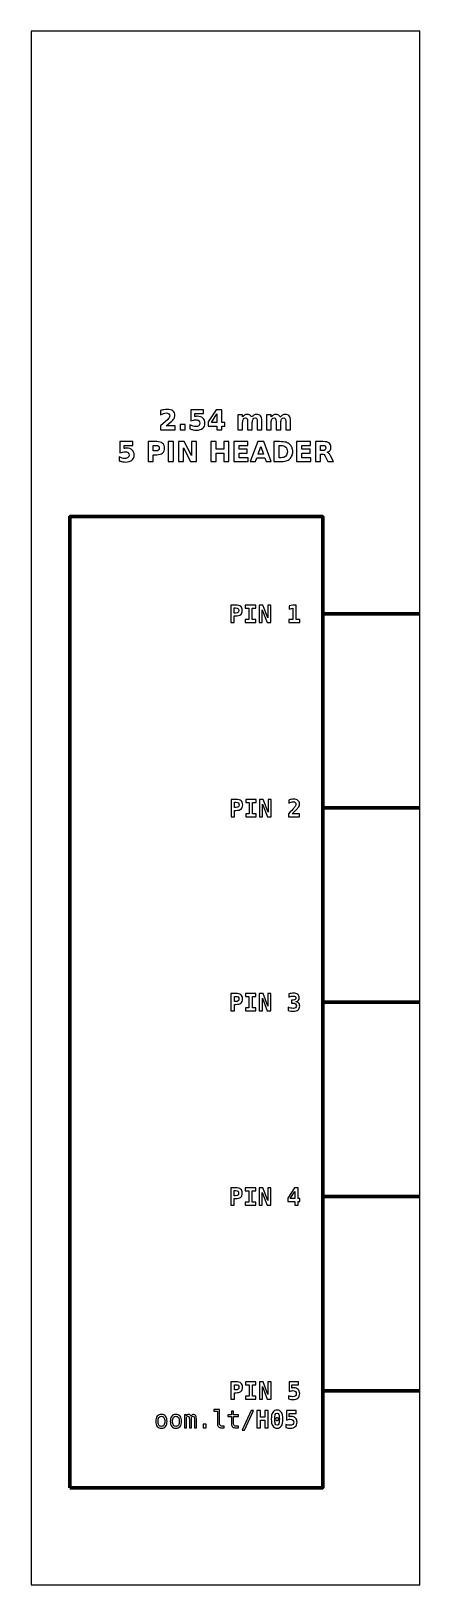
# Model space of a CAD drawing. Header units: centimetres. Extents: x -11.5 to -9.5, y -17.85 to -9.85.
import ezdxf

# ---------------------------------------------------------------- set-up
doc = ezdxf.new("R2010")
doc.units = ezdxf.units.CM
doc.header["$MEASUREMENT"] = 0
doc.layers.add('Layer 1', color=7, linetype='Continuous')

msp = doc.modelspace()

# ---------------------------------------------------------------- linework, layer by layer
at = {"layer": 'Layer 1', "color": 7}
msp.add_lwpolyline([(-11.5, -17.85), (-9.5, -17.85), (-9.5, -9.85), (-11.5, -9.85), (-11.5, -17.85)], close=True, dxfattribs=at)
at = {"layer": 'Layer 1', "color": 7, "lineweight": 100}
msp.add_lwpolyline([(-11.3, -17.35), (-10, -17.35), (-10, -12.35), (-11.3, -12.35), (-11.3, -17.35)], close=True, dxfattribs=at)
at = {"layer": 'Layer 1', "color": 250}
for points, knots in [([(-10.80503, -11.88297), (-10.80503, -11.88297), (-10.75975, -11.88297), (-10.75975, -11.88297), (-10.75975, -11.88297), (-10.75975, -11.88297), (-10.75975, -11.90247), (-10.75975, -11.90247), (-10.75975, -11.90247), (-10.75975, -11.90247), (-10.83452, -11.90247), (-10.83452, -11.90247), (-10.83452, -11.90247), (-10.83452, -11.90247), (-10.83452, -11.88297), (-10.83452, -11.88297), (-10.83452, -11.88297), (-10.83452, -11.88297), (-10.79696, -11.84984), (-10.79696, -11.84984), (-10.79696, -11.84984), (-10.7936, -11.8468), (-10.79113, -11.84384), (-10.78953, -11.84095), (-10.78953, -11.84095), (-10.78791, -11.83805), (-10.78711, -11.83504), (-10.78711, -11.83191), (-10.78711, -11.83191), (-10.78711, -11.82709), (-10.78873, -11.82321), (-10.79197, -11.82027), (-10.79197, -11.82027), (-10.7952, -11.81733), (-10.7995, -11.81588), (-10.80489, -11.81588), (-10.80489, -11.81588), (-10.80902, -11.81588), (-10.81354, -11.81677), (-10.81846, -11.81853), (-10.81846, -11.81853), (-10.82337, -11.8203), (-10.82864, -11.82293), (-10.83424, -11.82641), (-10.83424, -11.82641), (-10.83424, -11.82641), (-10.83424, -11.80381), (-10.83424, -11.80381), (-10.83424, -11.80381), (-10.82826, -11.80184), (-10.82236, -11.80033), (-10.81653, -11.7993), (-10.81653, -11.7993), (-10.81069, -11.79826), (-10.80498, -11.79774), (-10.79936, -11.79774), (-10.79936, -11.79774), (-10.78706, -11.79774), (-10.77749, -11.80045), (-10.77067, -11.80588), (-10.77067, -11.80588), (-10.76385, -11.81129), (-10.76044, -11.81884), (-10.76044, -11.82855), (-10.76044, -11.82855), (-10.76044, -11.83415), (-10.76189, -11.83937), (-10.76479, -11.84422), (-10.76479, -11.84422), (-10.76768, -11.84906), (-10.77377, -11.85555), (-10.78304, -11.86369), (-10.78304, -11.86369), (-10.78304, -11.86369), (-10.80503, -11.88297), (-10.80503, -11.88297)], [0, 0, 0, 0, 0.0526316, 0.0526316, 0.0526316, 0.0526316, 0.1052632, 0.1052632, 0.1052632, 0.1052632, 0.1578947, 0.1578947, 0.1578947, 0.1578947, 0.2105263, 0.2105263, 0.2105263, 0.2105263, 0.2631579, 0.2631579, 0.2631579, 0.2631579, 0.3157895, 0.3157895, 0.3157895, 0.3157895, 0.3684211, 0.3684211, 0.3684211, 0.3684211, 0.4210526, 0.4210526, 0.4210526, 0.4210526, 0.4736842, 0.4736842, 0.4736842, 0.4736842, 0.5263158, 0.5263158, 0.5263158, 0.5263158, 0.5789474, 0.5789474, 0.5789474, 0.5789474, 0.6315789, 0.6315789, 0.6315789, 0.6315789, 0.6842105, 0.6842105, 0.6842105, 0.6842105, 0.7368421, 0.7368421, 0.7368421, 0.7368421, 0.7894737, 0.7894737, 0.7894737, 0.7894737, 0.8421053, 0.8421053, 0.8421053, 0.8421053, 0.8947368, 0.8947368, 0.8947368, 0.8947368, 0.9473684, 0.9473684, 0.9473684, 0.9473684, 1, 1, 1, 1]), ([(-10.67894, -11.7996), (-10.67894, -11.7996), (-10.613, -11.7996), (-10.613, -11.7996), (-10.613, -11.7996), (-10.613, -11.7996), (-10.613, -11.8191), (-10.613, -11.8191), (-10.613, -11.8191), (-10.613, -11.8191), (-10.6578, -11.8191), (-10.6578, -11.8191), (-10.6578, -11.8191), (-10.6578, -11.8191), (-10.6578, -11.83502), (-10.6578, -11.83502), (-10.6578, -11.83502), (-10.65578, -11.83448), (-10.65375, -11.83406), (-10.65171, -11.83375), (-10.65171, -11.83375), (-10.64966, -11.83344), (-10.64752, -11.8333), (-10.64533, -11.8333), (-10.64533, -11.8333), (-10.63278, -11.8333), (-10.62302, -11.83643), (-10.61603, -11.84271), (-10.61603, -11.84271), (-10.60905, -11.84897), (-10.60557, -11.85771), (-10.60557, -11.86891), (-10.60557, -11.86891), (-10.60557, -11.88003), (-10.60938, -11.88874), (-10.61697, -11.89504), (-10.61697, -11.89504), (-10.62457, -11.90132), (-10.63513, -11.90447), (-10.64863, -11.90447), (-10.64863, -11.90447), (-10.65446, -11.90447), (-10.66025, -11.9039), (-10.66596, -11.90278), (-10.66596, -11.90278), (-10.67168, -11.90165), (-10.67737, -11.89995), (-10.68301, -11.89765), (-10.68301, -11.89765), (-10.68301, -11.89765), (-10.68301, -11.87676), (-10.68301, -11.87676), (-10.68301, -11.87676), (-10.67741, -11.87999), (-10.6721, -11.88239), (-10.66707, -11.88398), (-10.66707, -11.88398), (-10.66203, -11.88561), (-10.65728, -11.88641), (-10.65284, -11.88641), (-10.65284, -11.88641), (-10.64639, -11.88641), (-10.64134, -11.88483), (-10.63764, -11.88168), (-10.63764, -11.88168), (-10.63395, -11.87855), (-10.63209, -11.8743), (-10.63209, -11.86891), (-10.63209, -11.86891), (-10.63209, -11.8635), (-10.63395, -11.85924), (-10.63764, -11.85612), (-10.63764, -11.85612), (-10.64134, -11.85299), (-10.64639, -11.85144), (-10.65284, -11.85144), (-10.65284, -11.85144), (-10.65665, -11.85144), (-10.66072, -11.85193), (-10.66502, -11.85292), (-10.66502, -11.85292), (-10.66935, -11.8539), (-10.67398, -11.85543), (-10.67894, -11.8575), (-10.67894, -11.8575), (-10.67894, -11.8575), (-10.67894, -11.7996), (-10.67894, -11.7996)], [0, 0, 0, 0, 0.0454545, 0.0454545, 0.0454545, 0.0454545, 0.0909091, 0.0909091, 0.0909091, 0.0909091, 0.1363636, 0.1363636, 0.1363636, 0.1363636, 0.1818182, 0.1818182, 0.1818182, 0.1818182, 0.2272727, 0.2272727, 0.2272727, 0.2272727, 0.2727273, 0.2727273, 0.2727273, 0.2727273, 0.3181818, 0.3181818, 0.3181818, 0.3181818, 0.3636364, 0.3636364, 0.3636364, 0.3636364, 0.4090909, 0.4090909, 0.4090909, 0.4090909, 0.4545455, 0.4545455, 0.4545455, 0.4545455, 0.5, 0.5, 0.5, 0.5, 0.5454545, 0.5454545, 0.5454545, 0.5454545, 0.5909091, 0.5909091, 0.5909091, 0.5909091, 0.6363636, 0.6363636, 0.6363636, 0.6363636, 0.6818182, 0.6818182, 0.6818182, 0.6818182, 0.7272727, 0.7272727, 0.7272727, 0.7272727, 0.7727273, 0.7727273, 0.7727273, 0.7727273, 0.8181818, 0.8181818, 0.8181818, 0.8181818, 0.8636364, 0.8636364, 0.8636364, 0.8636364, 0.9090909, 0.9090909, 0.9090909, 0.9090909, 0.9545455, 0.9545455, 0.9545455, 0.9545455, 1, 1, 1, 1]), ([(-10.54816, -11.7996), (-10.54816, -11.7996), (-10.51866, -11.7996), (-10.51866, -11.7996), (-10.51866, -11.7996), (-10.51866, -11.7996), (-10.51866, -11.86451), (-10.51866, -11.86451), (-10.51866, -11.86451), (-10.51866, -11.86451), (-10.50399, -11.86451), (-10.50399, -11.86451), (-10.50399, -11.86451), (-10.50399, -11.86451), (-10.50399, -11.88373), (-10.50399, -11.88373), (-10.50399, -11.88373), (-10.50399, -11.88373), (-10.51866, -11.88373), (-10.51866, -11.88373), (-10.51866, -11.88373), (-10.51866, -11.88373), (-10.51866, -11.90247), (-10.51866, -11.90247), (-10.51866, -11.90247), (-10.51866, -11.90247), (-10.54373, -11.90247), (-10.54373, -11.90247), (-10.54373, -11.90247), (-10.54373, -11.90247), (-10.54373, -11.88373), (-10.54373, -11.88373), (-10.54373, -11.88373), (-10.54373, -11.88373), (-10.58936, -11.88373), (-10.58936, -11.88373), (-10.58936, -11.88373), (-10.58936, -11.88373), (-10.58936, -11.86098), (-10.58936, -11.86098), (-10.58936, -11.86098), (-10.58936, -11.86098), (-10.54816, -11.7996), (-10.54816, -11.7996)], [0, 0, 0, 0, 0.0909091, 0.0909091, 0.0909091, 0.0909091, 0.1818182, 0.1818182, 0.1818182, 0.1818182, 0.2727273, 0.2727273, 0.2727273, 0.2727273, 0.3636364, 0.3636364, 0.3636364, 0.3636364, 0.4545455, 0.4545455, 0.4545455, 0.4545455, 0.5454545, 0.5454545, 0.5454545, 0.5454545, 0.6363636, 0.6363636, 0.6363636, 0.6363636, 0.7272727, 0.7272727, 0.7272727, 0.7272727, 0.8181818, 0.8181818, 0.8181818, 0.8181818, 0.9090909, 0.9090909, 0.9090909, 0.9090909, 1, 1, 1, 1]), ([(-10.54373, -11.82145), (-10.54373, -11.82145), (-10.57283, -11.86451), (-10.57283, -11.86451), (-10.57283, -11.86451), (-10.57283, -11.86451), (-10.54373, -11.86451), (-10.54373, -11.86451), (-10.54373, -11.86451), (-10.54373, -11.86451), (-10.54373, -11.82145), (-10.54373, -11.82145)], [0, 0, 0, 0, 0.3333333, 0.3333333, 0.3333333, 0.3333333, 0.6666667, 0.6666667, 0.6666667, 0.6666667, 1, 1, 1, 1]), ([(-10.36502, -11.83812), (-10.36189, -11.83335), (-10.3582, -11.8297), (-10.35389, -11.82721), (-10.35389, -11.82721), (-10.34959, -11.82469), (-10.34489, -11.82345), (-10.33974, -11.82345), (-10.33974, -11.82345), (-10.33087, -11.82345), (-10.32412, -11.82618), (-10.31949, -11.83166), (-10.31949, -11.83166), (-10.31485, -11.83711), (-10.31252, -11.84506), (-10.31252, -11.85548), (-10.31252, -11.85548), (-10.31252, -11.85548), (-10.31252, -11.90247), (-10.31252, -11.90247), (-10.31252, -11.90247), (-10.31252, -11.90247), (-10.33734, -11.90247), (-10.33734, -11.90247), (-10.33734, -11.90247), (-10.33734, -11.90247), (-10.33734, -11.86223), (-10.33734, -11.86223), (-10.33734, -11.86223), (-10.33729, -11.86164), (-10.33727, -11.86103), (-10.33724, -11.86037), (-10.33724, -11.86037), (-10.33722, -11.85974), (-10.3372, -11.85882), (-10.3372, -11.85762), (-10.3372, -11.85762), (-10.3372, -11.85216), (-10.33799, -11.84819), (-10.33962, -11.84574), (-10.33962, -11.84574), (-10.34122, -11.84327), (-10.3438, -11.84205), (-10.34738, -11.84205), (-10.34738, -11.84205), (-10.35208, -11.84205), (-10.35568, -11.84398), (-10.35824, -11.84784), (-10.35824, -11.84784), (-10.36078, -11.85169), (-10.3621, -11.85727), (-10.3622, -11.86458), (-10.3622, -11.86458), (-10.3622, -11.86458), (-10.3622, -11.90247), (-10.3622, -11.90247), (-10.3622, -11.90247), (-10.3622, -11.90247), (-10.38701, -11.90247), (-10.38701, -11.90247), (-10.38701, -11.90247), (-10.38701, -11.90247), (-10.38701, -11.86223), (-10.38701, -11.86223), (-10.38701, -11.86223), (-10.38701, -11.85369), (-10.38774, -11.84819), (-10.38922, -11.84574), (-10.38922, -11.84574), (-10.39068, -11.84327), (-10.39329, -11.84205), (-10.39705, -11.84205), (-10.39705, -11.84205), (-10.4018, -11.84205), (-10.40545, -11.844), (-10.40801, -11.84788), (-10.40801, -11.84788), (-10.41057, -11.85176), (-10.41187, -11.85729), (-10.41187, -11.86451), (-10.41187, -11.86451), (-10.41187, -11.86451), (-10.41187, -11.90247), (-10.41187, -11.90247), (-10.41187, -11.90247), (-10.41187, -11.90247), (-10.43668, -11.90247), (-10.43668, -11.90247), (-10.43668, -11.90247), (-10.43668, -11.90247), (-10.43668, -11.82531), (-10.43668, -11.82531), (-10.43668, -11.82531), (-10.43668, -11.82531), (-10.41187, -11.82531), (-10.41187, -11.82531), (-10.41187, -11.82531), (-10.41187, -11.82531), (-10.41187, -11.83662), (-10.41187, -11.83662), (-10.41187, -11.83662), (-10.40883, -11.83224), (-10.40535, -11.82898), (-10.40142, -11.82676), (-10.40142, -11.82676), (-10.3975, -11.82455), (-10.39317, -11.82345), (-10.38844, -11.82345), (-10.38844, -11.82345), (-10.38313, -11.82345), (-10.3784, -11.82474), (-10.37433, -11.82731), (-10.37433, -11.82731), (-10.37024, -11.82989), (-10.36713, -11.83349), (-10.36502, -11.83812)], [0, 0, 0, 0, 0.0344828, 0.0344828, 0.0344828, 0.0344828, 0.0689655, 0.0689655, 0.0689655, 0.0689655, 0.1034483, 0.1034483, 0.1034483, 0.1034483, 0.137931, 0.137931, 0.137931, 0.137931, 0.1724138, 0.1724138, 0.1724138, 0.1724138, 0.2068966, 0.2068966, 0.2068966, 0.2068966, 0.2413793, 0.2413793, 0.2413793, 0.2413793, 0.2758621, 0.2758621, 0.2758621, 0.2758621, 0.3103448, 0.3103448, 0.3103448, 0.3103448, 0.3448276, 0.3448276, 0.3448276, 0.3448276, 0.3793103, 0.3793103, 0.3793103, 0.3793103, 0.4137931, 0.4137931, 0.4137931, 0.4137931, 0.4482759, 0.4482759, 0.4482759, 0.4482759, 0.4827586, 0.4827586, 0.4827586, 0.4827586, 0.5172414, 0.5172414, 0.5172414, 0.5172414, 0.5517241, 0.5517241, 0.5517241, 0.5517241, 0.5862069, 0.5862069, 0.5862069, 0.5862069, 0.6206897, 0.6206897, 0.6206897, 0.6206897, 0.6551724, 0.6551724, 0.6551724, 0.6551724, 0.6896552, 0.6896552, 0.6896552, 0.6896552, 0.7241379, 0.7241379, 0.7241379, 0.7241379, 0.7586207, 0.7586207, 0.7586207, 0.7586207, 0.7931034, 0.7931034, 0.7931034, 0.7931034, 0.8275862, 0.8275862, 0.8275862, 0.8275862, 0.862069, 0.862069, 0.862069, 0.862069, 0.8965517, 0.8965517, 0.8965517, 0.8965517, 0.9310345, 0.9310345, 0.9310345, 0.9310345, 0.9655172, 0.9655172, 0.9655172, 0.9655172, 1, 1, 1, 1]), ([(-10.21798, -11.83812), (-10.21485, -11.83335), (-10.21116, -11.8297), (-10.20685, -11.82721), (-10.20685, -11.82721), (-10.20255, -11.82469), (-10.19785, -11.82345), (-10.1927, -11.82345), (-10.1927, -11.82345), (-10.18383, -11.82345), (-10.17708, -11.82618), (-10.17245, -11.83166), (-10.17245, -11.83166), (-10.16781, -11.83711), (-10.16548, -11.84506), (-10.16548, -11.85548), (-10.16548, -11.85548), (-10.16548, -11.85548), (-10.16548, -11.90247), (-10.16548, -11.90247), (-10.16548, -11.90247), (-10.16548, -11.90247), (-10.1903, -11.90247), (-10.1903, -11.90247), (-10.1903, -11.90247), (-10.1903, -11.90247), (-10.1903, -11.86223), (-10.1903, -11.86223), (-10.1903, -11.86223), (-10.19025, -11.86164), (-10.19023, -11.86103), (-10.1902, -11.86037), (-10.1902, -11.86037), (-10.19018, -11.85974), (-10.19016, -11.85882), (-10.19016, -11.85762), (-10.19016, -11.85762), (-10.19016, -11.85216), (-10.19095, -11.84819), (-10.19258, -11.84574), (-10.19258, -11.84574), (-10.19418, -11.84327), (-10.19676, -11.84205), (-10.20034, -11.84205), (-10.20034, -11.84205), (-10.20504, -11.84205), (-10.20864, -11.84398), (-10.2112, -11.84784), (-10.2112, -11.84784), (-10.21374, -11.85169), (-10.21506, -11.85727), (-10.21516, -11.86458), (-10.21516, -11.86458), (-10.21516, -11.86458), (-10.21516, -11.90247), (-10.21516, -11.90247), (-10.21516, -11.90247), (-10.21516, -11.90247), (-10.23997, -11.90247), (-10.23997, -11.90247), (-10.23997, -11.90247), (-10.23997, -11.90247), (-10.23997, -11.86223), (-10.23997, -11.86223), (-10.23997, -11.86223), (-10.23997, -11.85369), (-10.2407, -11.84819), (-10.24218, -11.84574), (-10.24218, -11.84574), (-10.24364, -11.84327), (-10.24625, -11.84205), (-10.25001, -11.84205), (-10.25001, -11.84205), (-10.25476, -11.84205), (-10.25841, -11.844), (-10.26097, -11.84788), (-10.26097, -11.84788), (-10.26353, -11.85176), (-10.26483, -11.85729), (-10.26483, -11.86451), (-10.26483, -11.86451), (-10.26483, -11.86451), (-10.26483, -11.90247), (-10.26483, -11.90247), (-10.26483, -11.90247), (-10.26483, -11.90247), (-10.28964, -11.90247), (-10.28964, -11.90247), (-10.28964, -11.90247), (-10.28964, -11.90247), (-10.28964, -11.82531), (-10.28964, -11.82531), (-10.28964, -11.82531), (-10.28964, -11.82531), (-10.26483, -11.82531), (-10.26483, -11.82531), (-10.26483, -11.82531), (-10.26483, -11.82531), (-10.26483, -11.83662), (-10.26483, -11.83662), (-10.26483, -11.83662), (-10.26179, -11.83224), (-10.25831, -11.82898), (-10.25438, -11.82676), (-10.25438, -11.82676), (-10.25046, -11.82455), (-10.24613, -11.82345), (-10.2414, -11.82345), (-10.2414, -11.82345), (-10.23609, -11.82345), (-10.23136, -11.82474), (-10.22729, -11.82731), (-10.22729, -11.82731), (-10.2232, -11.82989), (-10.22009, -11.83349), (-10.21798, -11.83812)], [0, 0, 0, 0, 0.0344828, 0.0344828, 0.0344828, 0.0344828, 0.0689655, 0.0689655, 0.0689655, 0.0689655, 0.1034483, 0.1034483, 0.1034483, 0.1034483, 0.137931, 0.137931, 0.137931, 0.137931, 0.1724138, 0.1724138, 0.1724138, 0.1724138, 0.2068966, 0.2068966, 0.2068966, 0.2068966, 0.2413793, 0.2413793, 0.2413793, 0.2413793, 0.2758621, 0.2758621, 0.2758621, 0.2758621, 0.3103448, 0.3103448, 0.3103448, 0.3103448, 0.3448276, 0.3448276, 0.3448276, 0.3448276, 0.3793103, 0.3793103, 0.3793103, 0.3793103, 0.4137931, 0.4137931, 0.4137931, 0.4137931, 0.4482759, 0.4482759, 0.4482759, 0.4482759, 0.4827586, 0.4827586, 0.4827586, 0.4827586, 0.5172414, 0.5172414, 0.5172414, 0.5172414, 0.5517241, 0.5517241, 0.5517241, 0.5517241, 0.5862069, 0.5862069, 0.5862069, 0.5862069, 0.6206897, 0.6206897, 0.6206897, 0.6206897, 0.6551724, 0.6551724, 0.6551724, 0.6551724, 0.6896552, 0.6896552, 0.6896552, 0.6896552, 0.7241379, 0.7241379, 0.7241379, 0.7241379, 0.7586207, 0.7586207, 0.7586207, 0.7586207, 0.7931034, 0.7931034, 0.7931034, 0.7931034, 0.8275862, 0.8275862, 0.8275862, 0.8275862, 0.862069, 0.862069, 0.862069, 0.862069, 0.8965517, 0.8965517, 0.8965517, 0.8965517, 0.9310345, 0.9310345, 0.9310345, 0.9310345, 0.9655172, 0.9655172, 0.9655172, 0.9655172, 1, 1, 1, 1]), ([(-10.73311, -11.8758), (-10.73311, -11.8758), (-10.70829, -11.8758), (-10.70829, -11.8758), (-10.70829, -11.8758), (-10.70829, -11.8758), (-10.70829, -11.90247), (-10.70829, -11.90247), (-10.70829, -11.90247), (-10.70829, -11.90247), (-10.73311, -11.90247), (-10.73311, -11.90247), (-10.73311, -11.90247), (-10.73311, -11.90247), (-10.73311, -11.8758), (-10.73311, -11.8758)], [0, 0, 0, 0, 0.25, 0.25, 0.25, 0.25, 0.5, 0.5, 0.5, 0.5, 0.75, 0.75, 0.75, 0.75, 1, 1, 1, 1]), ([(-11.0432, -11.96385), (-11.0432, -11.96385), (-10.97726, -11.96385), (-10.97726, -11.96385), (-10.97726, -11.96385), (-10.97726, -11.96385), (-10.97726, -11.98335), (-10.97726, -11.98335), (-10.97726, -11.98335), (-10.97726, -11.98335), (-11.02206, -11.98335), (-11.02206, -11.98335), (-11.02206, -11.98335), (-11.02206, -11.98335), (-11.02206, -11.99927), (-11.02206, -11.99927), (-11.02206, -11.99927), (-11.02004, -11.99873), (-11.01801, -11.99831), (-11.01597, -11.998), (-11.01597, -11.998), (-11.01392, -11.99769), (-11.01178, -11.99755), (-11.00959, -11.99755), (-11.00959, -11.99755), (-10.99704, -11.99755), (-10.98728, -12.00068), (-10.98029, -12.00696), (-10.98029, -12.00696), (-10.97331, -12.01322), (-10.96983, -12.02196), (-10.96983, -12.03316), (-10.96983, -12.03316), (-10.96983, -12.04428), (-10.97364, -12.05299), (-10.98123, -12.05929), (-10.98123, -12.05929), (-10.98883, -12.06557), (-10.99939, -12.06872), (-11.01289, -12.06872), (-11.01289, -12.06872), (-11.01872, -12.06872), (-11.02451, -12.06815), (-11.03022, -12.06703), (-11.03022, -12.06703), (-11.03594, -12.0659), (-11.04163, -12.0642), (-11.04727, -12.0619), (-11.04727, -12.0619), (-11.04727, -12.0619), (-11.04727, -12.04101), (-11.04727, -12.04101), (-11.04727, -12.04101), (-11.04167, -12.04424), (-11.03636, -12.04664), (-11.03133, -12.04823), (-11.03133, -12.04823), (-11.02629, -12.04986), (-11.02154, -12.05066), (-11.0171, -12.05066), (-11.0171, -12.05066), (-11.01065, -12.05066), (-11.0056, -12.04908), (-11.0019, -12.04593), (-11.0019, -12.04593), (-10.99821, -12.0428), (-10.99635, -12.03855), (-10.99635, -12.03316), (-10.99635, -12.03316), (-10.99635, -12.02775), (-10.99821, -12.02349), (-11.0019, -12.02037), (-11.0019, -12.02037), (-11.0056, -12.01724), (-11.01065, -12.01569), (-11.0171, -12.01569), (-11.0171, -12.01569), (-11.02091, -12.01569), (-11.02498, -12.01618), (-11.02928, -12.01717), (-11.02928, -12.01717), (-11.03361, -12.01815), (-11.03824, -12.01968), (-11.0432, -12.02175), (-11.0432, -12.02175), (-11.0432, -12.02175), (-11.0432, -11.96385), (-11.0432, -11.96385)], [0, 0, 0, 0, 0.0454545, 0.0454545, 0.0454545, 0.0454545, 0.0909091, 0.0909091, 0.0909091, 0.0909091, 0.1363636, 0.1363636, 0.1363636, 0.1363636, 0.1818182, 0.1818182, 0.1818182, 0.1818182, 0.2272727, 0.2272727, 0.2272727, 0.2272727, 0.2727273, 0.2727273, 0.2727273, 0.2727273, 0.3181818, 0.3181818, 0.3181818, 0.3181818, 0.3636364, 0.3636364, 0.3636364, 0.3636364, 0.4090909, 0.4090909, 0.4090909, 0.4090909, 0.4545455, 0.4545455, 0.4545455, 0.4545455, 0.5, 0.5, 0.5, 0.5, 0.5454545, 0.5454545, 0.5454545, 0.5454545, 0.5909091, 0.5909091, 0.5909091, 0.5909091, 0.6363636, 0.6363636, 0.6363636, 0.6363636, 0.6818182, 0.6818182, 0.6818182, 0.6818182, 0.7272727, 0.7272727, 0.7272727, 0.7272727, 0.7727273, 0.7727273, 0.7727273, 0.7727273, 0.8181818, 0.8181818, 0.8181818, 0.8181818, 0.8636364, 0.8636364, 0.8636364, 0.8636364, 0.9090909, 0.9090909, 0.9090909, 0.9090909, 0.9545455, 0.9545455, 0.9545455, 0.9545455, 1, 1, 1, 1]), ([(-10.89788, -11.96385), (-10.89788, -11.96385), (-10.85386, -11.96385), (-10.85386, -11.96385), (-10.85386, -11.96385), (-10.84076, -11.96385), (-10.83071, -11.96677), (-10.8237, -11.97258), (-10.8237, -11.97258), (-10.8167, -11.97839), (-10.81319, -11.98666), (-10.81319, -11.99741), (-10.81319, -11.99741), (-10.81319, -12.00818), (-10.8167, -12.01648), (-10.8237, -12.02229), (-10.8237, -12.02229), (-10.83071, -12.0281), (-10.84076, -12.03102), (-10.85386, -12.03102), (-10.85386, -12.03102), (-10.85386, -12.03102), (-10.87135, -12.03102), (-10.87135, -12.03102), (-10.87135, -12.03102), (-10.87135, -12.03102), (-10.87135, -12.06672), (-10.87135, -12.06672), (-10.87135, -12.06672), (-10.87135, -12.06672), (-10.89788, -12.06672), (-10.89788, -12.06672), (-10.89788, -12.06672), (-10.89788, -12.06672), (-10.89788, -11.96385), (-10.89788, -11.96385)], [0, 0, 0, 0, 0.1111111, 0.1111111, 0.1111111, 0.1111111, 0.2222222, 0.2222222, 0.2222222, 0.2222222, 0.3333333, 0.3333333, 0.3333333, 0.3333333, 0.4444444, 0.4444444, 0.4444444, 0.4444444, 0.5555556, 0.5555556, 0.5555556, 0.5555556, 0.6666667, 0.6666667, 0.6666667, 0.6666667, 0.7777778, 0.7777778, 0.7777778, 0.7777778, 0.8888889, 0.8888889, 0.8888889, 0.8888889, 1, 1, 1, 1]), ([(-10.87135, -11.98307), (-10.87135, -11.98307), (-10.87135, -12.0118), (-10.87135, -12.0118), (-10.87135, -12.0118), (-10.87135, -12.0118), (-10.85668, -12.0118), (-10.85668, -12.0118), (-10.85668, -12.0118), (-10.85153, -12.0118), (-10.84755, -12.01056), (-10.84475, -12.00804), (-10.84475, -12.00804), (-10.84195, -12.00555), (-10.84054, -12.002), (-10.84054, -11.99741), (-10.84054, -11.99741), (-10.84054, -11.9928), (-10.84195, -11.98927), (-10.84475, -11.98678), (-10.84475, -11.98678), (-10.84755, -11.98431), (-10.85153, -11.98307), (-10.85668, -11.98307), (-10.85668, -11.98307), (-10.85668, -11.98307), (-10.87135, -11.98307), (-10.87135, -11.98307)], [0, 0, 0, 0, 0.1428571, 0.1428571, 0.1428571, 0.1428571, 0.2857143, 0.2857143, 0.2857143, 0.2857143, 0.4285714, 0.4285714, 0.4285714, 0.4285714, 0.5714286, 0.5714286, 0.5714286, 0.5714286, 0.7142857, 0.7142857, 0.7142857, 0.7142857, 0.8571429, 0.8571429, 0.8571429, 0.8571429, 1, 1, 1, 1]), ([(-10.79447, -11.96385), (-10.79447, -11.96385), (-10.76794, -11.96385), (-10.76794, -11.96385), (-10.76794, -11.96385), (-10.76794, -11.96385), (-10.76794, -12.06672), (-10.76794, -12.06672), (-10.76794, -12.06672), (-10.76794, -12.06672), (-10.79447, -12.06672), (-10.79447, -12.06672), (-10.79447, -12.06672), (-10.79447, -12.06672), (-10.79447, -11.96385), (-10.79447, -11.96385)], [0, 0, 0, 0, 0.25, 0.25, 0.25, 0.25, 0.5, 0.5, 0.5, 0.5, 0.75, 0.75, 0.75, 0.75, 1, 1, 1, 1]), ([(-10.74198, -11.96385), (-10.74198, -11.96385), (-10.71235, -11.96385), (-10.71235, -11.96385), (-10.71235, -11.96385), (-10.71235, -11.96385), (-10.67493, -12.03441), (-10.67493, -12.03441), (-10.67493, -12.03441), (-10.67493, -12.03441), (-10.67493, -11.96385), (-10.67493, -11.96385), (-10.67493, -11.96385), (-10.67493, -11.96385), (-10.64979, -11.96385), (-10.64979, -11.96385), (-10.64979, -11.96385), (-10.64979, -11.96385), (-10.64979, -12.06672), (-10.64979, -12.06672), (-10.64979, -12.06672), (-10.64979, -12.06672), (-10.67942, -12.06672), (-10.67942, -12.06672), (-10.67942, -12.06672), (-10.67942, -12.06672), (-10.71684, -11.99616), (-10.71684, -11.99616), (-10.71684, -11.99616), (-10.71684, -11.99616), (-10.71684, -12.06672), (-10.71684, -12.06672), (-10.71684, -12.06672), (-10.71684, -12.06672), (-10.74198, -12.06672), (-10.74198, -12.06672), (-10.74198, -12.06672), (-10.74198, -12.06672), (-10.74198, -11.96385), (-10.74198, -11.96385)], [0, 0, 0, 0, 0.1, 0.1, 0.1, 0.1, 0.2, 0.2, 0.2, 0.2, 0.3, 0.3, 0.3, 0.3, 0.4, 0.4, 0.4, 0.4, 0.5, 0.5, 0.5, 0.5, 0.6, 0.6, 0.6, 0.6, 0.7, 0.7, 0.7, 0.7, 0.8, 0.8, 0.8, 0.8, 0.9, 0.9, 0.9, 0.9, 1, 1, 1, 1]), ([(-10.57476, -11.96385), (-10.57476, -11.96385), (-10.54823, -11.96385), (-10.54823, -11.96385), (-10.54823, -11.96385), (-10.54823, -11.96385), (-10.54823, -12.00306), (-10.54823, -12.00306), (-10.54823, -12.00306), (-10.54823, -12.00306), (-10.5091, -12.00306), (-10.5091, -12.00306), (-10.5091, -12.00306), (-10.5091, -12.00306), (-10.5091, -11.96385), (-10.5091, -11.96385), (-10.5091, -11.96385), (-10.5091, -11.96385), (-10.48257, -11.96385), (-10.48257, -11.96385), (-10.48257, -11.96385), (-10.48257, -11.96385), (-10.48257, -12.06672), (-10.48257, -12.06672), (-10.48257, -12.06672), (-10.48257, -12.06672), (-10.5091, -12.06672), (-10.5091, -12.06672), (-10.5091, -12.06672), (-10.5091, -12.06672), (-10.5091, -12.02312), (-10.5091, -12.02312), (-10.5091, -12.02312), (-10.5091, -12.02312), (-10.54823, -12.02312), (-10.54823, -12.02312), (-10.54823, -12.02312), (-10.54823, -12.02312), (-10.54823, -12.06672), (-10.54823, -12.06672), (-10.54823, -12.06672), (-10.54823, -12.06672), (-10.57476, -12.06672), (-10.57476, -12.06672), (-10.57476, -12.06672), (-10.57476, -12.06672), (-10.57476, -11.96385), (-10.57476, -11.96385)], [0, 0, 0, 0, 0.0833333, 0.0833333, 0.0833333, 0.0833333, 0.1666667, 0.1666667, 0.1666667, 0.1666667, 0.25, 0.25, 0.25, 0.25, 0.3333333, 0.3333333, 0.3333333, 0.3333333, 0.4166667, 0.4166667, 0.4166667, 0.4166667, 0.5, 0.5, 0.5, 0.5, 0.5833333, 0.5833333, 0.5833333, 0.5833333, 0.6666667, 0.6666667, 0.6666667, 0.6666667, 0.75, 0.75, 0.75, 0.75, 0.8333333, 0.8333333, 0.8333333, 0.8333333, 0.9166667, 0.9166667, 0.9166667, 0.9166667, 1, 1, 1, 1]), ([(-10.45667, -11.96385), (-10.45667, -11.96385), (-10.38508, -11.96385), (-10.38508, -11.96385), (-10.38508, -11.96385), (-10.38508, -11.96385), (-10.38508, -11.98391), (-10.38508, -11.98391), (-10.38508, -11.98391), (-10.38508, -11.98391), (-10.43014, -11.98391), (-10.43014, -11.98391), (-10.43014, -11.98391), (-10.43014, -11.98391), (-10.43014, -12.00306), (-10.43014, -12.00306), (-10.43014, -12.00306), (-10.43014, -12.00306), (-10.38779, -12.00306), (-10.38779, -12.00306), (-10.38779, -12.00306), (-10.38779, -12.00306), (-10.38779, -12.02312), (-10.38779, -12.02312), (-10.38779, -12.02312), (-10.38779, -12.02312), (-10.43014, -12.02312), (-10.43014, -12.02312), (-10.43014, -12.02312), (-10.43014, -12.02312), (-10.43014, -12.04666), (-10.43014, -12.04666), (-10.43014, -12.04666), (-10.43014, -12.04666), (-10.38358, -12.04666), (-10.38358, -12.04666), (-10.38358, -12.04666), (-10.38358, -12.04666), (-10.38358, -12.06672), (-10.38358, -12.06672), (-10.38358, -12.06672), (-10.38358, -12.06672), (-10.45667, -12.06672), (-10.45667, -12.06672), (-10.45667, -12.06672), (-10.45667, -12.06672), (-10.45667, -11.96385), (-10.45667, -11.96385)], [0, 0, 0, 0, 0.0833333, 0.0833333, 0.0833333, 0.0833333, 0.1666667, 0.1666667, 0.1666667, 0.1666667, 0.25, 0.25, 0.25, 0.25, 0.3333333, 0.3333333, 0.3333333, 0.3333333, 0.4166667, 0.4166667, 0.4166667, 0.4166667, 0.5, 0.5, 0.5, 0.5, 0.5833333, 0.5833333, 0.5833333, 0.5833333, 0.6666667, 0.6666667, 0.6666667, 0.6666667, 0.75, 0.75, 0.75, 0.75, 0.8333333, 0.8333333, 0.8333333, 0.8333333, 0.9166667, 0.9166667, 0.9166667, 0.9166667, 1, 1, 1, 1]), ([(-10.29785, -12.048), (-10.29785, -12.048), (-10.33934, -12.048), (-10.33934, -12.048), (-10.33934, -12.048), (-10.33934, -12.048), (-10.34588, -12.06672), (-10.34588, -12.06672), (-10.34588, -12.06672), (-10.34588, -12.06672), (-10.37255, -12.06672), (-10.37255, -12.06672), (-10.37255, -12.06672), (-10.37255, -12.06672), (-10.33445, -11.96385), (-10.33445, -11.96385), (-10.33445, -11.96385), (-10.33445, -11.96385), (-10.30282, -11.96385), (-10.30282, -11.96385), (-10.30282, -11.96385), (-10.30282, -11.96385), (-10.26472, -12.06672), (-10.26472, -12.06672), (-10.26472, -12.06672), (-10.26472, -12.06672), (-10.29139, -12.06672), (-10.29139, -12.06672), (-10.29139, -12.06672), (-10.29139, -12.06672), (-10.29785, -12.048), (-10.29785, -12.048)], [0, 0, 0, 0, 0.125, 0.125, 0.125, 0.125, 0.25, 0.25, 0.25, 0.25, 0.375, 0.375, 0.375, 0.375, 0.5, 0.5, 0.5, 0.5, 0.625, 0.625, 0.625, 0.625, 0.75, 0.75, 0.75, 0.75, 0.875, 0.875, 0.875, 0.875, 1, 1, 1, 1]), ([(-10.33273, -12.0289), (-10.33273, -12.0289), (-10.30453, -12.0289), (-10.30453, -12.0289), (-10.30453, -12.0289), (-10.30453, -12.0289), (-10.3186, -11.98798), (-10.3186, -11.98798), (-10.3186, -11.98798), (-10.3186, -11.98798), (-10.33273, -12.0289), (-10.33273, -12.0289)], [0, 0, 0, 0, 0.3333333, 0.3333333, 0.3333333, 0.3333333, 0.6666667, 0.6666667, 0.6666667, 0.6666667, 1, 1, 1, 1]), ([(-10.25105, -11.96385), (-10.25105, -11.96385), (-10.22306, -11.96385), (-10.22306, -11.96385), (-10.22306, -11.96385), (-10.20745, -11.96385), (-10.19583, -11.96496), (-10.18819, -11.96719), (-10.18819, -11.96719), (-10.18054, -11.96942), (-10.17398, -11.97319), (-10.1685, -11.97853), (-10.1685, -11.97853), (-10.16368, -11.98316), (-10.16011, -11.98852), (-10.15775, -11.99459), (-10.15775, -11.99459), (-10.15543, -12.00063), (-10.15425, -12.0075), (-10.15425, -12.01519), (-10.15425, -12.01519), (-10.15425, -12.02295), (-10.15543, -12.02987), (-10.15775, -12.03596), (-10.15775, -12.03596), (-10.16011, -12.04205), (-10.16368, -12.04741), (-10.1685, -12.05204), (-10.1685, -12.05204), (-10.17403, -12.05738), (-10.18064, -12.06115), (-10.18835, -12.06338), (-10.18835, -12.06338), (-10.19607, -12.06561), (-10.20764, -12.06672), (-10.22306, -12.06672), (-10.22306, -12.06672), (-10.22306, -12.06672), (-10.25105, -12.06672), (-10.25105, -12.06672), (-10.25105, -12.06672), (-10.25105, -12.06672), (-10.25105, -11.96385), (-10.25105, -11.96385)], [0, 0, 0, 0, 0.0909091, 0.0909091, 0.0909091, 0.0909091, 0.1818182, 0.1818182, 0.1818182, 0.1818182, 0.2727273, 0.2727273, 0.2727273, 0.2727273, 0.3636364, 0.3636364, 0.3636364, 0.3636364, 0.4545455, 0.4545455, 0.4545455, 0.4545455, 0.5454545, 0.5454545, 0.5454545, 0.5454545, 0.6363636, 0.6363636, 0.6363636, 0.6363636, 0.7272727, 0.7272727, 0.7272727, 0.7272727, 0.8181818, 0.8181818, 0.8181818, 0.8181818, 0.9090909, 0.9090909, 0.9090909, 0.9090909, 1, 1, 1, 1]), ([(-10.22452, -11.98391), (-10.22452, -11.98391), (-10.22452, -12.04666), (-10.22452, -12.04666), (-10.22452, -12.04666), (-10.22452, -12.04666), (-10.21502, -12.04666), (-10.21502, -12.04666), (-10.21502, -12.04666), (-10.20418, -12.04666), (-10.1959, -12.04398), (-10.19019, -12.03859), (-10.19019, -12.03859), (-10.18447, -12.03323), (-10.1816, -12.02542), (-10.1816, -12.01519), (-10.1816, -12.01519), (-10.1816, -12.00498), (-10.18445, -11.99722), (-10.19014, -11.99191), (-10.19014, -11.99191), (-10.19583, -11.98657), (-10.20413, -11.98391), (-10.21502, -11.98391), (-10.21502, -11.98391), (-10.21502, -11.98391), (-10.22452, -11.98391), (-10.22452, -11.98391)], [0, 0, 0, 0, 0.1428571, 0.1428571, 0.1428571, 0.1428571, 0.2857143, 0.2857143, 0.2857143, 0.2857143, 0.4285714, 0.4285714, 0.4285714, 0.4285714, 0.5714286, 0.5714286, 0.5714286, 0.5714286, 0.7142857, 0.7142857, 0.7142857, 0.7142857, 0.8571429, 0.8571429, 0.8571429, 0.8571429, 1, 1, 1, 1]), ([(-10.13393, -11.96385), (-10.13393, -11.96385), (-10.06234, -11.96385), (-10.06234, -11.96385), (-10.06234, -11.96385), (-10.06234, -11.96385), (-10.06234, -11.98391), (-10.06234, -11.98391), (-10.06234, -11.98391), (-10.06234, -11.98391), (-10.1074, -11.98391), (-10.1074, -11.98391), (-10.1074, -11.98391), (-10.1074, -11.98391), (-10.1074, -12.00306), (-10.1074, -12.00306), (-10.1074, -12.00306), (-10.1074, -12.00306), (-10.06505, -12.00306), (-10.06505, -12.00306), (-10.06505, -12.00306), (-10.06505, -12.00306), (-10.06505, -12.02312), (-10.06505, -12.02312), (-10.06505, -12.02312), (-10.06505, -12.02312), (-10.1074, -12.02312), (-10.1074, -12.02312), (-10.1074, -12.02312), (-10.1074, -12.02312), (-10.1074, -12.04666), (-10.1074, -12.04666), (-10.1074, -12.04666), (-10.1074, -12.04666), (-10.06084, -12.04666), (-10.06084, -12.04666), (-10.06084, -12.04666), (-10.06084, -12.04666), (-10.06084, -12.06672), (-10.06084, -12.06672), (-10.06084, -12.06672), (-10.06084, -12.06672), (-10.13393, -12.06672), (-10.13393, -12.06672), (-10.13393, -12.06672), (-10.13393, -12.06672), (-10.13393, -11.96385), (-10.13393, -11.96385)], [0, 0, 0, 0, 0.0833333, 0.0833333, 0.0833333, 0.0833333, 0.1666667, 0.1666667, 0.1666667, 0.1666667, 0.25, 0.25, 0.25, 0.25, 0.3333333, 0.3333333, 0.3333333, 0.3333333, 0.4166667, 0.4166667, 0.4166667, 0.4166667, 0.5, 0.5, 0.5, 0.5, 0.5833333, 0.5833333, 0.5833333, 0.5833333, 0.6666667, 0.6666667, 0.6666667, 0.6666667, 0.75, 0.75, 0.75, 0.75, 0.8333333, 0.8333333, 0.8333333, 0.8333333, 0.9166667, 0.9166667, 0.9166667, 0.9166667, 1, 1, 1, 1]), ([(-10.011, -12.0278), (-10.011, -12.0278), (-10.011, -12.06672), (-10.011, -12.06672), (-10.011, -12.06672), (-10.011, -12.06672), (-10.03753, -12.06672), (-10.03753, -12.06672), (-10.03753, -12.06672), (-10.03753, -12.06672), (-10.03753, -11.96385), (-10.03753, -11.96385), (-10.03753, -11.96385), (-10.03753, -11.96385), (-9.99701, -11.96385), (-9.99701, -11.96385), (-9.99701, -11.96385), (-9.98346, -11.96385), (-9.97351, -11.96613), (-9.96721, -11.97067), (-9.96721, -11.97067), (-9.96089, -11.97521), (-9.95773, -11.98241), (-9.95773, -11.99224), (-9.95773, -11.99224), (-9.95773, -11.99903), (-9.95938, -12.00463), (-9.96265, -12.00898), (-9.96265, -12.00898), (-9.96594, -12.01336), (-9.9709, -12.01658), (-9.97751, -12.01863), (-9.97751, -12.01863), (-9.97389, -12.01947), (-9.97062, -12.02133), (-9.96775, -12.02425), (-9.96775, -12.02425), (-9.96488, -12.02716), (-9.96199, -12.03158), (-9.95905, -12.03751), (-9.95905, -12.03751), (-9.95905, -12.03751), (-9.94463, -12.06672), (-9.94463, -12.06672), (-9.94463, -12.06672), (-9.94463, -12.06672), (-9.9729, -12.06672), (-9.9729, -12.06672), (-9.9729, -12.06672), (-9.9729, -12.06672), (-9.98544, -12.04116), (-9.98544, -12.04116), (-9.98544, -12.04116), (-9.98795, -12.03603), (-9.99052, -12.0325), (-9.99313, -12.03062), (-9.99313, -12.03062), (-9.99572, -12.02874), (-9.99917, -12.0278), (-10.0035, -12.0278), (-10.0035, -12.0278), (-10.0035, -12.0278), (-10.011, -12.0278), (-10.011, -12.0278)], [0, 0, 0, 0, 0.0625, 0.0625, 0.0625, 0.0625, 0.125, 0.125, 0.125, 0.125, 0.1875, 0.1875, 0.1875, 0.1875, 0.25, 0.25, 0.25, 0.25, 0.3125, 0.3125, 0.3125, 0.3125, 0.375, 0.375, 0.375, 0.375, 0.4375, 0.4375, 0.4375, 0.4375, 0.5, 0.5, 0.5, 0.5, 0.5625, 0.5625, 0.5625, 0.5625, 0.625, 0.625, 0.625, 0.625, 0.6875, 0.6875, 0.6875, 0.6875, 0.75, 0.75, 0.75, 0.75, 0.8125, 0.8125, 0.8125, 0.8125, 0.875, 0.875, 0.875, 0.875, 0.9375, 0.9375, 0.9375, 0.9375, 1, 1, 1, 1]), ([(-9.99983, -12.00948), (-9.99428, -12.00948), (-9.99028, -12.00844), (-9.98788, -12.00637), (-9.98788, -12.00637), (-9.98546, -12.0043), (-9.98426, -12.00089), (-9.98426, -11.99616), (-9.98426, -11.99616), (-9.98426, -11.99148), (-9.98546, -11.98812), (-9.98788, -11.9861), (-9.98788, -11.9861), (-9.99028, -11.98408), (-9.99428, -11.98307), (-9.99983, -11.98307), (-9.99983, -11.98307), (-9.99983, -11.98307), (-10.011, -11.98307), (-10.011, -11.98307), (-10.011, -11.98307), (-10.011, -11.98307), (-10.011, -12.00948), (-10.011, -12.00948), (-10.011, -12.00948), (-10.011, -12.00948), (-9.99983, -12.00948), (-9.99983, -12.00948)], [0, 0, 0, 0, 0.1428571, 0.1428571, 0.1428571, 0.1428571, 0.2857143, 0.2857143, 0.2857143, 0.2857143, 0.4285714, 0.4285714, 0.4285714, 0.4285714, 0.5714286, 0.5714286, 0.5714286, 0.5714286, 0.7142857, 0.7142857, 0.7142857, 0.7142857, 0.8571429, 0.8571429, 0.8571429, 0.8571429, 1, 1, 1, 1]), ([(-10.47311, -12.80498), (-10.47311, -12.80498), (-10.44868, -12.80498), (-10.44868, -12.80498), (-10.44868, -12.80498), (-10.43627, -12.80498), (-10.42734, -12.80718), (-10.42189, -12.81161), (-10.42189, -12.81161), (-10.41643, -12.81603), (-10.41372, -12.82321), (-10.41372, -12.83313), (-10.41372, -12.83313), (-10.41372, -12.84305), (-10.41643, -12.85023), (-10.42189, -12.85466), (-10.42189, -12.85466), (-10.42734, -12.85908), (-10.43627, -12.86128), (-10.44868, -12.86128), (-10.44868, -12.86128), (-10.44868, -12.86128), (-10.45533, -12.86128), (-10.45533, -12.86128), (-10.45533, -12.86128), (-10.45533, -12.86128), (-10.45533, -12.89499), (-10.45533, -12.89499), (-10.45533, -12.89499), (-10.45533, -12.89499), (-10.47311, -12.89499), (-10.47311, -12.89499), (-10.47311, -12.89499), (-10.47311, -12.89499), (-10.47311, -12.80498), (-10.47311, -12.80498)], [0, 0, 0, 0, 0.1111111, 0.1111111, 0.1111111, 0.1111111, 0.2222222, 0.2222222, 0.2222222, 0.2222222, 0.3333333, 0.3333333, 0.3333333, 0.3333333, 0.4444444, 0.4444444, 0.4444444, 0.4444444, 0.5555556, 0.5555556, 0.5555556, 0.5555556, 0.6666667, 0.6666667, 0.6666667, 0.6666667, 0.7777778, 0.7777778, 0.7777778, 0.7777778, 0.8888889, 0.8888889, 0.8888889, 0.8888889, 1, 1, 1, 1]), ([(-10.45533, -12.81994), (-10.45533, -12.81994), (-10.45533, -12.84632), (-10.45533, -12.84632), (-10.45533, -12.84632), (-10.45533, -12.84632), (-10.44802, -12.84632), (-10.44802, -12.84632), (-10.44802, -12.84632), (-10.4422, -12.84632), (-10.4381, -12.84533), (-10.43576, -12.84338), (-10.43576, -12.84338), (-10.43339, -12.8414), (-10.43222, -12.83799), (-10.43222, -12.83313), (-10.43222, -12.83313), (-10.43222, -12.82828), (-10.43339, -12.82486), (-10.43576, -12.82288), (-10.43576, -12.82288), (-10.4381, -12.82093), (-10.4422, -12.81994), (-10.44802, -12.81994), (-10.44802, -12.81994), (-10.44802, -12.81994), (-10.45533, -12.81994), (-10.45533, -12.81994)], [0, 0, 0, 0, 0.1428571, 0.1428571, 0.1428571, 0.1428571, 0.2857143, 0.2857143, 0.2857143, 0.2857143, 0.4285714, 0.4285714, 0.4285714, 0.4285714, 0.5714286, 0.5714286, 0.5714286, 0.5714286, 0.7142857, 0.7142857, 0.7142857, 0.7142857, 0.8571429, 0.8571429, 0.8571429, 0.8571429, 1, 1, 1, 1]), ([(-10.39818, -12.82066), (-10.39818, -12.82066), (-10.39818, -12.80498), (-10.39818, -12.80498), (-10.39818, -12.80498), (-10.39818, -12.80498), (-10.34459, -12.80498), (-10.34459, -12.80498), (-10.34459, -12.80498), (-10.34459, -12.80498), (-10.34459, -12.82066), (-10.34459, -12.82066), (-10.34459, -12.82066), (-10.34459, -12.82066), (-10.3625, -12.82066), (-10.3625, -12.82066), (-10.3625, -12.82066), (-10.3625, -12.82066), (-10.3625, -12.87931), (-10.3625, -12.87931), (-10.3625, -12.87931), (-10.3625, -12.87931), (-10.34459, -12.87931), (-10.34459, -12.87931), (-10.34459, -12.87931), (-10.34459, -12.87931), (-10.34459, -12.89499), (-10.34459, -12.89499), (-10.34459, -12.89499), (-10.34459, -12.89499), (-10.39818, -12.89499), (-10.39818, -12.89499), (-10.39818, -12.89499), (-10.39818, -12.89499), (-10.39818, -12.87931), (-10.39818, -12.87931), (-10.39818, -12.87931), (-10.39818, -12.87931), (-10.38028, -12.87931), (-10.38028, -12.87931), (-10.38028, -12.87931), (-10.38028, -12.87931), (-10.38028, -12.82066), (-10.38028, -12.82066), (-10.38028, -12.82066), (-10.38028, -12.82066), (-10.39818, -12.82066), (-10.39818, -12.82066)], [0, 0, 0, 0, 0.0833333, 0.0833333, 0.0833333, 0.0833333, 0.1666667, 0.1666667, 0.1666667, 0.1666667, 0.25, 0.25, 0.25, 0.25, 0.3333333, 0.3333333, 0.3333333, 0.3333333, 0.4166667, 0.4166667, 0.4166667, 0.4166667, 0.5, 0.5, 0.5, 0.5, 0.5833333, 0.5833333, 0.5833333, 0.5833333, 0.6666667, 0.6666667, 0.6666667, 0.6666667, 0.75, 0.75, 0.75, 0.75, 0.8333333, 0.8333333, 0.8333333, 0.8333333, 0.9166667, 0.9166667, 0.9166667, 0.9166667, 1, 1, 1, 1]), ([(-10.32704, -12.80498), (-10.32704, -12.80498), (-10.30792, -12.80498), (-10.30792, -12.80498), (-10.30792, -12.80498), (-10.30792, -12.80498), (-10.28286, -12.8704), (-10.28286, -12.8704), (-10.28286, -12.8704), (-10.28286, -12.8704), (-10.28286, -12.80498), (-10.28286, -12.80498), (-10.28286, -12.80498), (-10.28286, -12.80498), (-10.26718, -12.80498), (-10.26718, -12.80498), (-10.26718, -12.80498), (-10.26718, -12.80498), (-10.26718, -12.89499), (-10.26718, -12.89499), (-10.26718, -12.89499), (-10.26718, -12.89499), (-10.28617, -12.89499), (-10.28617, -12.89499), (-10.28617, -12.89499), (-10.28617, -12.89499), (-10.31136, -12.82957), (-10.31136, -12.82957), (-10.31136, -12.82957), (-10.31136, -12.82957), (-10.31136, -12.89499), (-10.31136, -12.89499), (-10.31136, -12.89499), (-10.31136, -12.89499), (-10.32704, -12.89499), (-10.32704, -12.89499), (-10.32704, -12.89499), (-10.32704, -12.89499), (-10.32704, -12.80498), (-10.32704, -12.80498)], [0, 0, 0, 0, 0.1, 0.1, 0.1, 0.1, 0.2, 0.2, 0.2, 0.2, 0.3, 0.3, 0.3, 0.3, 0.4, 0.4, 0.4, 0.4, 0.5, 0.5, 0.5, 0.5, 0.6, 0.6, 0.6, 0.6, 0.7, 0.7, 0.7, 0.7, 0.8, 0.8, 0.8, 0.8, 0.9, 0.9, 0.9, 0.9, 1, 1, 1, 1]), ([(-10.17422, -12.87931), (-10.17422, -12.87931), (-10.15432, -12.87931), (-10.15432, -12.87931), (-10.15432, -12.87931), (-10.15432, -12.87931), (-10.15432, -12.82089), (-10.15432, -12.82089), (-10.15432, -12.82089), (-10.15432, -12.82089), (-10.17282, -12.82548), (-10.17282, -12.82548), (-10.17282, -12.82548), (-10.17282, -12.82548), (-10.17282, -12.80945), (-10.17282, -12.80945), (-10.17282, -12.80945), (-10.17282, -12.80945), (-10.1542, -12.80498), (-10.1542, -12.80498), (-10.1542, -12.80498), (-10.1542, -12.80498), (-10.13702, -12.80498), (-10.13702, -12.80498), (-10.13702, -12.80498), (-10.13702, -12.80498), (-10.13702, -12.87931), (-10.13702, -12.87931), (-10.13702, -12.87931), (-10.13702, -12.87931), (-10.11712, -12.87931), (-10.11712, -12.87931), (-10.11712, -12.87931), (-10.11712, -12.87931), (-10.11712, -12.89499), (-10.11712, -12.89499), (-10.11712, -12.89499), (-10.11712, -12.89499), (-10.17422, -12.89499), (-10.17422, -12.89499), (-10.17422, -12.89499), (-10.17422, -12.89499), (-10.17422, -12.87931), (-10.17422, -12.87931)], [0, 0, 0, 0, 0.0909091, 0.0909091, 0.0909091, 0.0909091, 0.1818182, 0.1818182, 0.1818182, 0.1818182, 0.2727273, 0.2727273, 0.2727273, 0.2727273, 0.3636364, 0.3636364, 0.3636364, 0.3636364, 0.4545455, 0.4545455, 0.4545455, 0.4545455, 0.5454545, 0.5454545, 0.5454545, 0.5454545, 0.6363636, 0.6363636, 0.6363636, 0.6363636, 0.7272727, 0.7272727, 0.7272727, 0.7272727, 0.8181818, 0.8181818, 0.8181818, 0.8181818, 0.9090909, 0.9090909, 0.9090909, 0.9090909, 1, 1, 1, 1]), ([(-10.47093, -13.80581), (-10.47093, -13.80581), (-10.4465, -13.80581), (-10.4465, -13.80581), (-10.4465, -13.80581), (-10.43409, -13.80581), (-10.42516, -13.80801), (-10.41971, -13.81244), (-10.41971, -13.81244), (-10.41425, -13.81686), (-10.41154, -13.82404), (-10.41154, -13.83396), (-10.41154, -13.83396), (-10.41154, -13.84388), (-10.41425, -13.85106), (-10.41971, -13.85549), (-10.41971, -13.85549), (-10.42516, -13.85991), (-10.43409, -13.86211), (-10.4465, -13.86211), (-10.4465, -13.86211), (-10.4465, -13.86211), (-10.45315, -13.86211), (-10.45315, -13.86211), (-10.45315, -13.86211), (-10.45315, -13.86211), (-10.45315, -13.89582), (-10.45315, -13.89582), (-10.45315, -13.89582), (-10.45315, -13.89582), (-10.47093, -13.89582), (-10.47093, -13.89582), (-10.47093, -13.89582), (-10.47093, -13.89582), (-10.47093, -13.80581), (-10.47093, -13.80581)], [0, 0, 0, 0, 0.1111111, 0.1111111, 0.1111111, 0.1111111, 0.2222222, 0.2222222, 0.2222222, 0.2222222, 0.3333333, 0.3333333, 0.3333333, 0.3333333, 0.4444444, 0.4444444, 0.4444444, 0.4444444, 0.5555556, 0.5555556, 0.5555556, 0.5555556, 0.6666667, 0.6666667, 0.6666667, 0.6666667, 0.7777778, 0.7777778, 0.7777778, 0.7777778, 0.8888889, 0.8888889, 0.8888889, 0.8888889, 1, 1, 1, 1]), ([(-10.45315, -13.82077), (-10.45315, -13.82077), (-10.45315, -13.84715), (-10.45315, -13.84715), (-10.45315, -13.84715), (-10.45315, -13.84715), (-10.44584, -13.84715), (-10.44584, -13.84715), (-10.44584, -13.84715), (-10.44002, -13.84715), (-10.43592, -13.84616), (-10.43358, -13.84421), (-10.43358, -13.84421), (-10.43121, -13.84223), (-10.43004, -13.83882), (-10.43004, -13.83396), (-10.43004, -13.83396), (-10.43004, -13.82911), (-10.43121, -13.82569), (-10.43358, -13.82371), (-10.43358, -13.82371), (-10.43592, -13.82176), (-10.44002, -13.82077), (-10.44584, -13.82077), (-10.44584, -13.82077), (-10.44584, -13.82077), (-10.45315, -13.82077), (-10.45315, -13.82077)], [0, 0, 0, 0, 0.1428571, 0.1428571, 0.1428571, 0.1428571, 0.2857143, 0.2857143, 0.2857143, 0.2857143, 0.4285714, 0.4285714, 0.4285714, 0.4285714, 0.5714286, 0.5714286, 0.5714286, 0.5714286, 0.7142857, 0.7142857, 0.7142857, 0.7142857, 0.8571429, 0.8571429, 0.8571429, 0.8571429, 1, 1, 1, 1]), ([(-10.396, -13.82149), (-10.396, -13.82149), (-10.396, -13.80581), (-10.396, -13.80581), (-10.396, -13.80581), (-10.396, -13.80581), (-10.34241, -13.80581), (-10.34241, -13.80581), (-10.34241, -13.80581), (-10.34241, -13.80581), (-10.34241, -13.82149), (-10.34241, -13.82149), (-10.34241, -13.82149), (-10.34241, -13.82149), (-10.36032, -13.82149), (-10.36032, -13.82149), (-10.36032, -13.82149), (-10.36032, -13.82149), (-10.36032, -13.88014), (-10.36032, -13.88014), (-10.36032, -13.88014), (-10.36032, -13.88014), (-10.34241, -13.88014), (-10.34241, -13.88014), (-10.34241, -13.88014), (-10.34241, -13.88014), (-10.34241, -13.89582), (-10.34241, -13.89582), (-10.34241, -13.89582), (-10.34241, -13.89582), (-10.396, -13.89582), (-10.396, -13.89582), (-10.396, -13.89582), (-10.396, -13.89582), (-10.396, -13.88014), (-10.396, -13.88014), (-10.396, -13.88014), (-10.396, -13.88014), (-10.3781, -13.88014), (-10.3781, -13.88014), (-10.3781, -13.88014), (-10.3781, -13.88014), (-10.3781, -13.82149), (-10.3781, -13.82149), (-10.3781, -13.82149), (-10.3781, -13.82149), (-10.396, -13.82149), (-10.396, -13.82149)], [0, 0, 0, 0, 0.0833333, 0.0833333, 0.0833333, 0.0833333, 0.1666667, 0.1666667, 0.1666667, 0.1666667, 0.25, 0.25, 0.25, 0.25, 0.3333333, 0.3333333, 0.3333333, 0.3333333, 0.4166667, 0.4166667, 0.4166667, 0.4166667, 0.5, 0.5, 0.5, 0.5, 0.5833333, 0.5833333, 0.5833333, 0.5833333, 0.6666667, 0.6666667, 0.6666667, 0.6666667, 0.75, 0.75, 0.75, 0.75, 0.8333333, 0.8333333, 0.8333333, 0.8333333, 0.9166667, 0.9166667, 0.9166667, 0.9166667, 1, 1, 1, 1]), ([(-10.32486, -13.80581), (-10.32486, -13.80581), (-10.30574, -13.80581), (-10.30574, -13.80581), (-10.30574, -13.80581), (-10.30574, -13.80581), (-10.28068, -13.87123), (-10.28068, -13.87123), (-10.28068, -13.87123), (-10.28068, -13.87123), (-10.28068, -13.80581), (-10.28068, -13.80581), (-10.28068, -13.80581), (-10.28068, -13.80581), (-10.265, -13.80581), (-10.265, -13.80581), (-10.265, -13.80581), (-10.265, -13.80581), (-10.265, -13.89582), (-10.265, -13.89582), (-10.265, -13.89582), (-10.265, -13.89582), (-10.28399, -13.89582), (-10.28399, -13.89582), (-10.28399, -13.89582), (-10.28399, -13.89582), (-10.30918, -13.8304), (-10.30918, -13.8304), (-10.30918, -13.8304), (-10.30918, -13.8304), (-10.30918, -13.89582), (-10.30918, -13.89582), (-10.30918, -13.89582), (-10.30918, -13.89582), (-10.32486, -13.89582), (-10.32486, -13.89582), (-10.32486, -13.89582), (-10.32486, -13.89582), (-10.32486, -13.80581), (-10.32486, -13.80581)], [0, 0, 0, 0, 0.1, 0.1, 0.1, 0.1, 0.2, 0.2, 0.2, 0.2, 0.3, 0.3, 0.3, 0.3, 0.4, 0.4, 0.4, 0.4, 0.5, 0.5, 0.5, 0.5, 0.6, 0.6, 0.6, 0.6, 0.7, 0.7, 0.7, 0.7, 0.8, 0.8, 0.8, 0.8, 0.9, 0.9, 0.9, 0.9, 1, 1, 1, 1]), ([(-10.15722, -13.88014), (-10.15722, -13.88014), (-10.1193, -13.88014), (-10.1193, -13.88014), (-10.1193, -13.88014), (-10.1193, -13.88014), (-10.1193, -13.89582), (-10.1193, -13.89582), (-10.1193, -13.89582), (-10.1193, -13.89582), (-10.17645, -13.89582), (-10.17645, -13.89582), (-10.17645, -13.89582), (-10.17645, -13.89582), (-10.17645, -13.88061), (-10.17645, -13.88061), (-10.17645, -13.88061), (-10.17645, -13.88061), (-10.16679, -13.87039), (-10.16679, -13.87039), (-10.16679, -13.87039), (-10.15535, -13.8582), (-10.1484, -13.85071), (-10.14595, -13.84789), (-10.14595, -13.84789), (-10.14294, -13.84444), (-10.14076, -13.84137), (-10.13945, -13.83869), (-10.13945, -13.83869), (-10.13811, -13.83602), (-10.13745, -13.83339), (-10.13745, -13.83077), (-10.13745, -13.83077), (-10.13745, -13.82676), (-10.13866, -13.82365), (-10.14109, -13.82147), (-10.14109, -13.82147), (-10.14352, -13.81927), (-10.14698, -13.81818), (-10.15142, -13.81818), (-10.15142, -13.81818), (-10.15461, -13.81818), (-10.15817, -13.81882), (-10.16212, -13.82007), (-10.16212, -13.82007), (-10.16609, -13.82135), (-10.17021, -13.82318), (-10.17451, -13.82559), (-10.17451, -13.82559), (-10.17451, -13.82559), (-10.17451, -13.809), (-10.17451, -13.809), (-10.17451, -13.809), (-10.17021, -13.80744), (-10.16601, -13.80624), (-10.16188, -13.80542), (-10.16188, -13.80542), (-10.15776, -13.8046), (-10.15381, -13.80418), (-10.15004, -13.80418), (-10.15004, -13.80418), (-10.14052, -13.80418), (-10.13302, -13.80641), (-10.12759, -13.81085), (-10.12759, -13.81085), (-10.12214, -13.81528), (-10.11942, -13.82135), (-10.11942, -13.82902), (-10.11942, -13.82902), (-10.11942, -13.83256), (-10.12002, -13.83588), (-10.12119, -13.83896), (-10.12119, -13.83896), (-10.12239, -13.84207), (-10.12442, -13.84551), (-10.12732, -13.84927), (-10.12732, -13.84927), (-10.12944, -13.85201), (-10.13529, -13.85816), (-10.14486, -13.86773), (-10.14486, -13.86773), (-10.15004, -13.8729), (-10.15416, -13.87705), (-10.15722, -13.88014)], [0, 0, 0, 0, 0.047619, 0.047619, 0.047619, 0.047619, 0.0952381, 0.0952381, 0.0952381, 0.0952381, 0.1428571, 0.1428571, 0.1428571, 0.1428571, 0.1904762, 0.1904762, 0.1904762, 0.1904762, 0.2380952, 0.2380952, 0.2380952, 0.2380952, 0.2857143, 0.2857143, 0.2857143, 0.2857143, 0.3333333, 0.3333333, 0.3333333, 0.3333333, 0.3809524, 0.3809524, 0.3809524, 0.3809524, 0.4285714, 0.4285714, 0.4285714, 0.4285714, 0.4761905, 0.4761905, 0.4761905, 0.4761905, 0.5238095, 0.5238095, 0.5238095, 0.5238095, 0.5714286, 0.5714286, 0.5714286, 0.5714286, 0.6190476, 0.6190476, 0.6190476, 0.6190476, 0.6666667, 0.6666667, 0.6666667, 0.6666667, 0.7142857, 0.7142857, 0.7142857, 0.7142857, 0.7619048, 0.7619048, 0.7619048, 0.7619048, 0.8095238, 0.8095238, 0.8095238, 0.8095238, 0.8571429, 0.8571429, 0.8571429, 0.8571429, 0.9047619, 0.9047619, 0.9047619, 0.9047619, 0.952381, 0.952381, 0.952381, 0.952381, 1, 1, 1, 1]), ([(-10.47204, -14.80492), (-10.47204, -14.80492), (-10.44761, -14.80492), (-10.44761, -14.80492), (-10.44761, -14.80492), (-10.4352, -14.80492), (-10.42627, -14.80712), (-10.42082, -14.81155), (-10.42082, -14.81155), (-10.41536, -14.81597), (-10.41265, -14.82315), (-10.41265, -14.83307), (-10.41265, -14.83307), (-10.41265, -14.84299), (-10.41536, -14.85017), (-10.42082, -14.8546), (-10.42082, -14.8546), (-10.42627, -14.85902), (-10.4352, -14.86122), (-10.44761, -14.86122), (-10.44761, -14.86122), (-10.44761, -14.86122), (-10.45426, -14.86122), (-10.45426, -14.86122), (-10.45426, -14.86122), (-10.45426, -14.86122), (-10.45426, -14.89493), (-10.45426, -14.89493), (-10.45426, -14.89493), (-10.45426, -14.89493), (-10.47204, -14.89493), (-10.47204, -14.89493), (-10.47204, -14.89493), (-10.47204, -14.89493), (-10.47204, -14.80492), (-10.47204, -14.80492)], [0, 0, 0, 0, 0.1111111, 0.1111111, 0.1111111, 0.1111111, 0.2222222, 0.2222222, 0.2222222, 0.2222222, 0.3333333, 0.3333333, 0.3333333, 0.3333333, 0.4444444, 0.4444444, 0.4444444, 0.4444444, 0.5555556, 0.5555556, 0.5555556, 0.5555556, 0.6666667, 0.6666667, 0.6666667, 0.6666667, 0.7777778, 0.7777778, 0.7777778, 0.7777778, 0.8888889, 0.8888889, 0.8888889, 0.8888889, 1, 1, 1, 1]), ([(-10.45426, -14.81988), (-10.45426, -14.81988), (-10.45426, -14.84626), (-10.45426, -14.84626), (-10.45426, -14.84626), (-10.45426, -14.84626), (-10.44695, -14.84626), (-10.44695, -14.84626), (-10.44695, -14.84626), (-10.44113, -14.84626), (-10.43703, -14.84527), (-10.43469, -14.84332), (-10.43469, -14.84332), (-10.43232, -14.84134), (-10.43115, -14.83793), (-10.43115, -14.83307), (-10.43115, -14.83307), (-10.43115, -14.82822), (-10.43232, -14.8248), (-10.43469, -14.82282), (-10.43469, -14.82282), (-10.43703, -14.82087), (-10.44113, -14.81988), (-10.44695, -14.81988), (-10.44695, -14.81988), (-10.44695, -14.81988), (-10.45426, -14.81988), (-10.45426, -14.81988)], [0, 0, 0, 0, 0.1428571, 0.1428571, 0.1428571, 0.1428571, 0.2857143, 0.2857143, 0.2857143, 0.2857143, 0.4285714, 0.4285714, 0.4285714, 0.4285714, 0.5714286, 0.5714286, 0.5714286, 0.5714286, 0.7142857, 0.7142857, 0.7142857, 0.7142857, 0.8571429, 0.8571429, 0.8571429, 0.8571429, 1, 1, 1, 1]), ([(-10.39711, -14.8206), (-10.39711, -14.8206), (-10.39711, -14.80492), (-10.39711, -14.80492), (-10.39711, -14.80492), (-10.39711, -14.80492), (-10.34352, -14.80492), (-10.34352, -14.80492), (-10.34352, -14.80492), (-10.34352, -14.80492), (-10.34352, -14.8206), (-10.34352, -14.8206), (-10.34352, -14.8206), (-10.34352, -14.8206), (-10.36143, -14.8206), (-10.36143, -14.8206), (-10.36143, -14.8206), (-10.36143, -14.8206), (-10.36143, -14.87925), (-10.36143, -14.87925), (-10.36143, -14.87925), (-10.36143, -14.87925), (-10.34352, -14.87925), (-10.34352, -14.87925), (-10.34352, -14.87925), (-10.34352, -14.87925), (-10.34352, -14.89493), (-10.34352, -14.89493), (-10.34352, -14.89493), (-10.34352, -14.89493), (-10.39711, -14.89493), (-10.39711, -14.89493), (-10.39711, -14.89493), (-10.39711, -14.89493), (-10.39711, -14.87925), (-10.39711, -14.87925), (-10.39711, -14.87925), (-10.39711, -14.87925), (-10.37921, -14.87925), (-10.37921, -14.87925), (-10.37921, -14.87925), (-10.37921, -14.87925), (-10.37921, -14.8206), (-10.37921, -14.8206), (-10.37921, -14.8206), (-10.37921, -14.8206), (-10.39711, -14.8206), (-10.39711, -14.8206)], [0, 0, 0, 0, 0.0833333, 0.0833333, 0.0833333, 0.0833333, 0.1666667, 0.1666667, 0.1666667, 0.1666667, 0.25, 0.25, 0.25, 0.25, 0.3333333, 0.3333333, 0.3333333, 0.3333333, 0.4166667, 0.4166667, 0.4166667, 0.4166667, 0.5, 0.5, 0.5, 0.5, 0.5833333, 0.5833333, 0.5833333, 0.5833333, 0.6666667, 0.6666667, 0.6666667, 0.6666667, 0.75, 0.75, 0.75, 0.75, 0.8333333, 0.8333333, 0.8333333, 0.8333333, 0.9166667, 0.9166667, 0.9166667, 0.9166667, 1, 1, 1, 1]), ([(-10.32597, -14.80492), (-10.32597, -14.80492), (-10.30685, -14.80492), (-10.30685, -14.80492), (-10.30685, -14.80492), (-10.30685, -14.80492), (-10.28179, -14.87034), (-10.28179, -14.87034), (-10.28179, -14.87034), (-10.28179, -14.87034), (-10.28179, -14.80492), (-10.28179, -14.80492), (-10.28179, -14.80492), (-10.28179, -14.80492), (-10.26611, -14.80492), (-10.26611, -14.80492), (-10.26611, -14.80492), (-10.26611, -14.80492), (-10.26611, -14.89493), (-10.26611, -14.89493), (-10.26611, -14.89493), (-10.26611, -14.89493), (-10.2851, -14.89493), (-10.2851, -14.89493), (-10.2851, -14.89493), (-10.2851, -14.89493), (-10.31029, -14.82951), (-10.31029, -14.82951), (-10.31029, -14.82951), (-10.31029, -14.82951), (-10.31029, -14.89493), (-10.31029, -14.89493), (-10.31029, -14.89493), (-10.31029, -14.89493), (-10.32597, -14.89493), (-10.32597, -14.89493), (-10.32597, -14.89493), (-10.32597, -14.89493), (-10.32597, -14.80492), (-10.32597, -14.80492)], [0, 0, 0, 0, 0.1, 0.1, 0.1, 0.1, 0.2, 0.2, 0.2, 0.2, 0.3, 0.3, 0.3, 0.3, 0.4, 0.4, 0.4, 0.4, 0.5, 0.5, 0.5, 0.5, 0.6, 0.6, 0.6, 0.6, 0.7, 0.7, 0.7, 0.7, 0.8, 0.8, 0.8, 0.8, 0.9, 0.9, 0.9, 0.9, 1, 1, 1, 1]), ([(-10.1514, -14.85466), (-10.1514, -14.85466), (-10.16093, -14.85466), (-10.16093, -14.85466), (-10.16093, -14.85466), (-10.16093, -14.85466), (-10.16093, -14.83898), (-10.16093, -14.83898), (-10.16093, -14.83898), (-10.16093, -14.83898), (-10.1514, -14.83898), (-10.1514, -14.83898), (-10.1514, -14.83898), (-10.147, -14.83898), (-10.14356, -14.83811), (-10.14113, -14.83636), (-10.14113, -14.83636), (-10.1387, -14.83461), (-10.13749, -14.83215), (-10.13749, -14.82898), (-10.13749, -14.82898), (-10.13749, -14.82564), (-10.1387, -14.82303), (-10.14113, -14.82116), (-10.14113, -14.82116), (-10.14356, -14.81928), (-10.147, -14.81836), (-10.1514, -14.81836), (-10.1514, -14.81836), (-10.15477, -14.81836), (-10.1584, -14.81879), (-10.16224, -14.81963), (-10.16224, -14.81963), (-10.16611, -14.82048), (-10.17011, -14.82171), (-10.17424, -14.82332), (-10.17424, -14.82332), (-10.17424, -14.82332), (-10.17424, -14.80716), (-10.17424, -14.80716), (-10.17424, -14.80716), (-10.17011, -14.80591), (-10.16603, -14.80496), (-10.16202, -14.80428), (-10.16202, -14.80428), (-10.15799, -14.80362), (-10.15414, -14.80329), (-10.15043, -14.80329), (-10.15043, -14.80329), (-10.14095, -14.80329), (-10.13356, -14.80537), (-10.12827, -14.80951), (-10.12827, -14.80951), (-10.12296, -14.81365), (-10.12031, -14.81935), (-10.12031, -14.82663), (-10.12031, -14.82663), (-10.12031, -14.83196), (-10.12183, -14.83634), (-10.1249, -14.83974), (-10.1249, -14.83974), (-10.12794, -14.84313), (-10.1323, -14.84536), (-10.13796, -14.84639), (-10.13796, -14.84639), (-10.13154, -14.84752), (-10.12662, -14.85009), (-10.12325, -14.85408), (-10.12325, -14.85408), (-10.11987, -14.85807), (-10.11819, -14.86334), (-10.11819, -14.86985), (-10.11819, -14.86985), (-10.11819, -14.87857), (-10.12099, -14.88522), (-10.12656, -14.88981), (-10.12656, -14.88981), (-10.13216, -14.89439), (-10.14027, -14.89668), (-10.15093, -14.89668), (-10.15093, -14.89668), (-10.15545, -14.89668), (-10.15992, -14.89629), (-10.16432, -14.89553), (-10.16432, -14.89553), (-10.16873, -14.89477), (-10.17295, -14.89365), (-10.17696, -14.89221), (-10.17696, -14.89221), (-10.17696, -14.89221), (-10.17696, -14.87569), (-10.17696, -14.87569), (-10.17696, -14.87569), (-10.17317, -14.87758), (-10.1691, -14.87902), (-10.16471, -14.88001), (-10.16471, -14.88001), (-10.16035, -14.881), (-10.15574, -14.88149), (-10.15093, -14.88149), (-10.15093, -14.88149), (-10.14609, -14.88149), (-10.14228, -14.88038), (-10.13946, -14.87814), (-10.13946, -14.87814), (-10.13665, -14.87592), (-10.13525, -14.87291), (-10.13525, -14.86912), (-10.13525, -14.86912), (-10.13525, -14.86452), (-10.13665, -14.86093), (-10.13946, -14.85842), (-10.13946, -14.85842), (-10.14228, -14.85591), (-10.14626, -14.85466), (-10.1514, -14.85466)], [0, 0, 0, 0, 0.0344828, 0.0344828, 0.0344828, 0.0344828, 0.0689655, 0.0689655, 0.0689655, 0.0689655, 0.1034483, 0.1034483, 0.1034483, 0.1034483, 0.137931, 0.137931, 0.137931, 0.137931, 0.1724138, 0.1724138, 0.1724138, 0.1724138, 0.2068966, 0.2068966, 0.2068966, 0.2068966, 0.2413793, 0.2413793, 0.2413793, 0.2413793, 0.2758621, 0.2758621, 0.2758621, 0.2758621, 0.3103448, 0.3103448, 0.3103448, 0.3103448, 0.3448276, 0.3448276, 0.3448276, 0.3448276, 0.3793103, 0.3793103, 0.3793103, 0.3793103, 0.4137931, 0.4137931, 0.4137931, 0.4137931, 0.4482759, 0.4482759, 0.4482759, 0.4482759, 0.4827586, 0.4827586, 0.4827586, 0.4827586, 0.5172414, 0.5172414, 0.5172414, 0.5172414, 0.5517241, 0.5517241, 0.5517241, 0.5517241, 0.5862069, 0.5862069, 0.5862069, 0.5862069, 0.6206897, 0.6206897, 0.6206897, 0.6206897, 0.6551724, 0.6551724, 0.6551724, 0.6551724, 0.6896552, 0.6896552, 0.6896552, 0.6896552, 0.7241379, 0.7241379, 0.7241379, 0.7241379, 0.7586207, 0.7586207, 0.7586207, 0.7586207, 0.7931034, 0.7931034, 0.7931034, 0.7931034, 0.8275862, 0.8275862, 0.8275862, 0.8275862, 0.862069, 0.862069, 0.862069, 0.862069, 0.8965517, 0.8965517, 0.8965517, 0.8965517, 0.9310345, 0.9310345, 0.9310345, 0.9310345, 0.9655172, 0.9655172, 0.9655172, 0.9655172, 1, 1, 1, 1]), ([(-10.47329, -15.80498), (-10.47329, -15.80498), (-10.44886, -15.80498), (-10.44886, -15.80498), (-10.44886, -15.80498), (-10.43645, -15.80498), (-10.42752, -15.80718), (-10.42207, -15.81161), (-10.42207, -15.81161), (-10.41661, -15.81603), (-10.4139, -15.82321), (-10.4139, -15.83313), (-10.4139, -15.83313), (-10.4139, -15.84305), (-10.41661, -15.85023), (-10.42207, -15.85466), (-10.42207, -15.85466), (-10.42752, -15.85908), (-10.43645, -15.86128), (-10.44886, -15.86128), (-10.44886, -15.86128), (-10.44886, -15.86128), (-10.45551, -15.86128), (-10.45551, -15.86128), (-10.45551, -15.86128), (-10.45551, -15.86128), (-10.45551, -15.89499), (-10.45551, -15.89499), (-10.45551, -15.89499), (-10.45551, -15.89499), (-10.47329, -15.89499), (-10.47329, -15.89499), (-10.47329, -15.89499), (-10.47329, -15.89499), (-10.47329, -15.80498), (-10.47329, -15.80498)], [0, 0, 0, 0, 0.1111111, 0.1111111, 0.1111111, 0.1111111, 0.2222222, 0.2222222, 0.2222222, 0.2222222, 0.3333333, 0.3333333, 0.3333333, 0.3333333, 0.4444444, 0.4444444, 0.4444444, 0.4444444, 0.5555556, 0.5555556, 0.5555556, 0.5555556, 0.6666667, 0.6666667, 0.6666667, 0.6666667, 0.7777778, 0.7777778, 0.7777778, 0.7777778, 0.8888889, 0.8888889, 0.8888889, 0.8888889, 1, 1, 1, 1]), ([(-10.45551, -15.81994), (-10.45551, -15.81994), (-10.45551, -15.84632), (-10.45551, -15.84632), (-10.45551, -15.84632), (-10.45551, -15.84632), (-10.4482, -15.84632), (-10.4482, -15.84632), (-10.4482, -15.84632), (-10.44238, -15.84632), (-10.43828, -15.84533), (-10.43594, -15.84338), (-10.43594, -15.84338), (-10.43357, -15.8414), (-10.4324, -15.83799), (-10.4324, -15.83313), (-10.4324, -15.83313), (-10.4324, -15.82828), (-10.43357, -15.82486), (-10.43594, -15.82288), (-10.43594, -15.82288), (-10.43828, -15.82093), (-10.44238, -15.81994), (-10.4482, -15.81994), (-10.4482, -15.81994), (-10.4482, -15.81994), (-10.45551, -15.81994), (-10.45551, -15.81994)], [0, 0, 0, 0, 0.1428571, 0.1428571, 0.1428571, 0.1428571, 0.2857143, 0.2857143, 0.2857143, 0.2857143, 0.4285714, 0.4285714, 0.4285714, 0.4285714, 0.5714286, 0.5714286, 0.5714286, 0.5714286, 0.7142857, 0.7142857, 0.7142857, 0.7142857, 0.8571429, 0.8571429, 0.8571429, 0.8571429, 1, 1, 1, 1]), ([(-10.39836, -15.82066), (-10.39836, -15.82066), (-10.39836, -15.80498), (-10.39836, -15.80498), (-10.39836, -15.80498), (-10.39836, -15.80498), (-10.34477, -15.80498), (-10.34477, -15.80498), (-10.34477, -15.80498), (-10.34477, -15.80498), (-10.34477, -15.82066), (-10.34477, -15.82066), (-10.34477, -15.82066), (-10.34477, -15.82066), (-10.36268, -15.82066), (-10.36268, -15.82066), (-10.36268, -15.82066), (-10.36268, -15.82066), (-10.36268, -15.87931), (-10.36268, -15.87931), (-10.36268, -15.87931), (-10.36268, -15.87931), (-10.34477, -15.87931), (-10.34477, -15.87931), (-10.34477, -15.87931), (-10.34477, -15.87931), (-10.34477, -15.89499), (-10.34477, -15.89499), (-10.34477, -15.89499), (-10.34477, -15.89499), (-10.39836, -15.89499), (-10.39836, -15.89499), (-10.39836, -15.89499), (-10.39836, -15.89499), (-10.39836, -15.87931), (-10.39836, -15.87931), (-10.39836, -15.87931), (-10.39836, -15.87931), (-10.38046, -15.87931), (-10.38046, -15.87931), (-10.38046, -15.87931), (-10.38046, -15.87931), (-10.38046, -15.82066), (-10.38046, -15.82066), (-10.38046, -15.82066), (-10.38046, -15.82066), (-10.39836, -15.82066), (-10.39836, -15.82066)], [0, 0, 0, 0, 0.0833333, 0.0833333, 0.0833333, 0.0833333, 0.1666667, 0.1666667, 0.1666667, 0.1666667, 0.25, 0.25, 0.25, 0.25, 0.3333333, 0.3333333, 0.3333333, 0.3333333, 0.4166667, 0.4166667, 0.4166667, 0.4166667, 0.5, 0.5, 0.5, 0.5, 0.5833333, 0.5833333, 0.5833333, 0.5833333, 0.6666667, 0.6666667, 0.6666667, 0.6666667, 0.75, 0.75, 0.75, 0.75, 0.8333333, 0.8333333, 0.8333333, 0.8333333, 0.9166667, 0.9166667, 0.9166667, 0.9166667, 1, 1, 1, 1]), ([(-10.32722, -15.80498), (-10.32722, -15.80498), (-10.3081, -15.80498), (-10.3081, -15.80498), (-10.3081, -15.80498), (-10.3081, -15.80498), (-10.28304, -15.8704), (-10.28304, -15.8704), (-10.28304, -15.8704), (-10.28304, -15.8704), (-10.28304, -15.80498), (-10.28304, -15.80498), (-10.28304, -15.80498), (-10.28304, -15.80498), (-10.26736, -15.80498), (-10.26736, -15.80498), (-10.26736, -15.80498), (-10.26736, -15.80498), (-10.26736, -15.89499), (-10.26736, -15.89499), (-10.26736, -15.89499), (-10.26736, -15.89499), (-10.28635, -15.89499), (-10.28635, -15.89499), (-10.28635, -15.89499), (-10.28635, -15.89499), (-10.31154, -15.82957), (-10.31154, -15.82957), (-10.31154, -15.82957), (-10.31154, -15.82957), (-10.31154, -15.89499), (-10.31154, -15.89499), (-10.31154, -15.89499), (-10.31154, -15.89499), (-10.32722, -15.89499), (-10.32722, -15.89499), (-10.32722, -15.89499), (-10.32722, -15.89499), (-10.32722, -15.80498), (-10.32722, -15.80498)], [0, 0, 0, 0, 0.1, 0.1, 0.1, 0.1, 0.2, 0.2, 0.2, 0.2, 0.3, 0.3, 0.3, 0.3, 0.4, 0.4, 0.4, 0.4, 0.5, 0.5, 0.5, 0.5, 0.6, 0.6, 0.6, 0.6, 0.7, 0.7, 0.7, 0.7, 0.8, 0.8, 0.8, 0.8, 0.9, 0.9, 0.9, 0.9, 1, 1, 1, 1]), ([(-10.14545, -15.80498), (-10.14545, -15.80498), (-10.12682, -15.80498), (-10.12682, -15.80498), (-10.12682, -15.80498), (-10.12682, -15.80498), (-10.12682, -15.86032), (-10.12682, -15.86032), (-10.12682, -15.86032), (-10.12682, -15.86032), (-10.11695, -15.86032), (-10.11695, -15.86032), (-10.11695, -15.86032), (-10.11695, -15.86032), (-10.11695, -15.87556), (-10.11695, -15.87556), (-10.11695, -15.87556), (-10.11695, -15.87556), (-10.12682, -15.87556), (-10.12682, -15.87556), (-10.12682, -15.87556), (-10.12682, -15.87556), (-10.12682, -15.89499), (-10.12682, -15.89499), (-10.12682, -15.89499), (-10.12682, -15.89499), (-10.14388, -15.89499), (-10.14388, -15.89499), (-10.14388, -15.89499), (-10.14388, -15.89499), (-10.14388, -15.87556), (-10.14388, -15.87556), (-10.14388, -15.87556), (-10.14388, -15.87556), (-10.17959, -15.87556), (-10.17959, -15.87556), (-10.17959, -15.87556), (-10.17959, -15.87556), (-10.17959, -15.85832), (-10.17959, -15.85832), (-10.17959, -15.85832), (-10.17959, -15.85832), (-10.14545, -15.80498), (-10.14545, -15.80498)], [0, 0, 0, 0, 0.0909091, 0.0909091, 0.0909091, 0.0909091, 0.1818182, 0.1818182, 0.1818182, 0.1818182, 0.2727273, 0.2727273, 0.2727273, 0.2727273, 0.3636364, 0.3636364, 0.3636364, 0.3636364, 0.4545455, 0.4545455, 0.4545455, 0.4545455, 0.5454545, 0.5454545, 0.5454545, 0.5454545, 0.6363636, 0.6363636, 0.6363636, 0.6363636, 0.7272727, 0.7272727, 0.7272727, 0.7272727, 0.8181818, 0.8181818, 0.8181818, 0.8181818, 0.9090909, 0.9090909, 0.9090909, 0.9090909, 1, 1, 1, 1]), ([(-10.14388, -15.82476), (-10.14388, -15.82476), (-10.16662, -15.86032), (-10.16662, -15.86032), (-10.16662, -15.86032), (-10.16662, -15.86032), (-10.14388, -15.86032), (-10.14388, -15.86032), (-10.14388, -15.86032), (-10.14388, -15.86032), (-10.14388, -15.82476), (-10.14388, -15.82476)], [0, 0, 0, 0, 0.3333333, 0.3333333, 0.3333333, 0.3333333, 0.6666667, 0.6666667, 0.6666667, 0.6666667, 1, 1, 1, 1]), ([(-10.47187, -16.80412), (-10.47187, -16.80412), (-10.44744, -16.80412), (-10.44744, -16.80412), (-10.44744, -16.80412), (-10.43503, -16.80412), (-10.4261, -16.80632), (-10.42065, -16.81075), (-10.42065, -16.81075), (-10.41519, -16.81517), (-10.41248, -16.82235), (-10.41248, -16.83227), (-10.41248, -16.83227), (-10.41248, -16.84219), (-10.41519, -16.84937), (-10.42065, -16.8538), (-10.42065, -16.8538), (-10.4261, -16.85822), (-10.43503, -16.86042), (-10.44744, -16.86042), (-10.44744, -16.86042), (-10.44744, -16.86042), (-10.45409, -16.86042), (-10.45409, -16.86042), (-10.45409, -16.86042), (-10.45409, -16.86042), (-10.45409, -16.89413), (-10.45409, -16.89413), (-10.45409, -16.89413), (-10.45409, -16.89413), (-10.47187, -16.89413), (-10.47187, -16.89413), (-10.47187, -16.89413), (-10.47187, -16.89413), (-10.47187, -16.80412), (-10.47187, -16.80412)], [0, 0, 0, 0, 0.1111111, 0.1111111, 0.1111111, 0.1111111, 0.2222222, 0.2222222, 0.2222222, 0.2222222, 0.3333333, 0.3333333, 0.3333333, 0.3333333, 0.4444444, 0.4444444, 0.4444444, 0.4444444, 0.5555556, 0.5555556, 0.5555556, 0.5555556, 0.6666667, 0.6666667, 0.6666667, 0.6666667, 0.7777778, 0.7777778, 0.7777778, 0.7777778, 0.8888889, 0.8888889, 0.8888889, 0.8888889, 1, 1, 1, 1]), ([(-10.45409, -16.81908), (-10.45409, -16.81908), (-10.45409, -16.84546), (-10.45409, -16.84546), (-10.45409, -16.84546), (-10.45409, -16.84546), (-10.44678, -16.84546), (-10.44678, -16.84546), (-10.44678, -16.84546), (-10.44096, -16.84546), (-10.43686, -16.84447), (-10.43452, -16.84252), (-10.43452, -16.84252), (-10.43215, -16.84054), (-10.43098, -16.83713), (-10.43098, -16.83227), (-10.43098, -16.83227), (-10.43098, -16.82742), (-10.43215, -16.824), (-10.43452, -16.82202), (-10.43452, -16.82202), (-10.43686, -16.82007), (-10.44096, -16.81908), (-10.44678, -16.81908), (-10.44678, -16.81908), (-10.44678, -16.81908), (-10.45409, -16.81908), (-10.45409, -16.81908)], [0, 0, 0, 0, 0.1428571, 0.1428571, 0.1428571, 0.1428571, 0.2857143, 0.2857143, 0.2857143, 0.2857143, 0.4285714, 0.4285714, 0.4285714, 0.4285714, 0.5714286, 0.5714286, 0.5714286, 0.5714286, 0.7142857, 0.7142857, 0.7142857, 0.7142857, 0.8571429, 0.8571429, 0.8571429, 0.8571429, 1, 1, 1, 1]), ([(-10.39694, -16.8198), (-10.39694, -16.8198), (-10.39694, -16.80412), (-10.39694, -16.80412), (-10.39694, -16.80412), (-10.39694, -16.80412), (-10.34335, -16.80412), (-10.34335, -16.80412), (-10.34335, -16.80412), (-10.34335, -16.80412), (-10.34335, -16.8198), (-10.34335, -16.8198), (-10.34335, -16.8198), (-10.34335, -16.8198), (-10.36126, -16.8198), (-10.36126, -16.8198), (-10.36126, -16.8198), (-10.36126, -16.8198), (-10.36126, -16.87845), (-10.36126, -16.87845), (-10.36126, -16.87845), (-10.36126, -16.87845), (-10.34335, -16.87845), (-10.34335, -16.87845), (-10.34335, -16.87845), (-10.34335, -16.87845), (-10.34335, -16.89413), (-10.34335, -16.89413), (-10.34335, -16.89413), (-10.34335, -16.89413), (-10.39694, -16.89413), (-10.39694, -16.89413), (-10.39694, -16.89413), (-10.39694, -16.89413), (-10.39694, -16.87845), (-10.39694, -16.87845), (-10.39694, -16.87845), (-10.39694, -16.87845), (-10.37904, -16.87845), (-10.37904, -16.87845), (-10.37904, -16.87845), (-10.37904, -16.87845), (-10.37904, -16.8198), (-10.37904, -16.8198), (-10.37904, -16.8198), (-10.37904, -16.8198), (-10.39694, -16.8198), (-10.39694, -16.8198)], [0, 0, 0, 0, 0.0833333, 0.0833333, 0.0833333, 0.0833333, 0.1666667, 0.1666667, 0.1666667, 0.1666667, 0.25, 0.25, 0.25, 0.25, 0.3333333, 0.3333333, 0.3333333, 0.3333333, 0.4166667, 0.4166667, 0.4166667, 0.4166667, 0.5, 0.5, 0.5, 0.5, 0.5833333, 0.5833333, 0.5833333, 0.5833333, 0.6666667, 0.6666667, 0.6666667, 0.6666667, 0.75, 0.75, 0.75, 0.75, 0.8333333, 0.8333333, 0.8333333, 0.8333333, 0.9166667, 0.9166667, 0.9166667, 0.9166667, 1, 1, 1, 1]), ([(-10.3258, -16.80412), (-10.3258, -16.80412), (-10.30668, -16.80412), (-10.30668, -16.80412), (-10.30668, -16.80412), (-10.30668, -16.80412), (-10.28162, -16.86954), (-10.28162, -16.86954), (-10.28162, -16.86954), (-10.28162, -16.86954), (-10.28162, -16.80412), (-10.28162, -16.80412), (-10.28162, -16.80412), (-10.28162, -16.80412), (-10.26594, -16.80412), (-10.26594, -16.80412), (-10.26594, -16.80412), (-10.26594, -16.80412), (-10.26594, -16.89413), (-10.26594, -16.89413), (-10.26594, -16.89413), (-10.26594, -16.89413), (-10.28493, -16.89413), (-10.28493, -16.89413), (-10.28493, -16.89413), (-10.28493, -16.89413), (-10.31012, -16.82871), (-10.31012, -16.82871), (-10.31012, -16.82871), (-10.31012, -16.82871), (-10.31012, -16.89413), (-10.31012, -16.89413), (-10.31012, -16.89413), (-10.31012, -16.89413), (-10.3258, -16.89413), (-10.3258, -16.89413), (-10.3258, -16.89413), (-10.3258, -16.89413), (-10.3258, -16.80412), (-10.3258, -16.80412)], [0, 0, 0, 0, 0.1, 0.1, 0.1, 0.1, 0.2, 0.2, 0.2, 0.2, 0.3, 0.3, 0.3, 0.3, 0.4, 0.4, 0.4, 0.4, 0.5, 0.5, 0.5, 0.5, 0.6, 0.6, 0.6, 0.6, 0.7, 0.7, 0.7, 0.7, 0.8, 0.8, 0.8, 0.8, 0.9, 0.9, 0.9, 0.9, 1, 1, 1, 1]), ([(-10.17269, -16.80412), (-10.17269, -16.80412), (-10.1238, -16.80412), (-10.1238, -16.80412), (-10.1238, -16.80412), (-10.1238, -16.80412), (-10.1238, -16.8198), (-10.1238, -16.8198), (-10.1238, -16.8198), (-10.1238, -16.8198), (-10.15829, -16.8198), (-10.15829, -16.8198), (-10.15829, -16.8198), (-10.15829, -16.8198), (-10.15829, -16.83649), (-10.15829, -16.83649), (-10.15829, -16.83649), (-10.15685, -16.83593), (-10.15528, -16.83552), (-10.15364, -16.83526), (-10.15364, -16.83526), (-10.15199, -16.83499), (-10.15024, -16.83486), (-10.14839, -16.83486), (-10.14839, -16.83486), (-10.13948, -16.83486), (-10.13224, -16.83768), (-10.12668, -16.8433), (-10.12668, -16.8433), (-10.12114, -16.84894), (-10.11837, -16.85625), (-10.11837, -16.86526), (-10.11837, -16.86526), (-10.11837, -16.8747), (-10.12137, -16.88215), (-10.12738, -16.88765), (-10.12738, -16.88765), (-10.13339, -16.89314), (-10.14158, -16.89588), (-10.15195, -16.89588), (-10.15195, -16.89588), (-10.1558, -16.89588), (-10.15971, -16.89555), (-10.16364, -16.89491), (-10.16364, -16.89491), (-10.16757, -16.89427), (-10.1716, -16.89331), (-10.1757, -16.89201), (-10.1757, -16.89201), (-10.1757, -16.89201), (-10.1757, -16.87598), (-10.1757, -16.87598), (-10.1757, -16.87598), (-10.17236, -16.87763), (-10.16893, -16.87886), (-10.16543, -16.87968), (-10.16543, -16.87968), (-10.16191, -16.88051), (-10.15837, -16.88092), (-10.15483, -16.88092), (-10.15483, -16.88092), (-10.14858, -16.88092), (-10.1438, -16.87958), (-10.14055, -16.87691), (-10.14055, -16.87691), (-10.1373, -16.87423), (-10.13567, -16.87036), (-10.13567, -16.86526), (-10.13567, -16.86526), (-10.13567, -16.86055), (-10.1373, -16.85678), (-10.14053, -16.85394), (-10.14053, -16.85394), (-10.14376, -16.85112), (-10.14808, -16.8497), (-10.15345, -16.8497), (-10.15345, -16.8497), (-10.15664, -16.8497), (-10.15981, -16.85009), (-10.16302, -16.85087), (-10.16302, -16.85087), (-10.16621, -16.85166), (-10.16944, -16.85285), (-10.17269, -16.85441), (-10.17269, -16.85441), (-10.17269, -16.85441), (-10.17269, -16.80412), (-10.17269, -16.80412)], [0, 0, 0, 0, 0.0454545, 0.0454545, 0.0454545, 0.0454545, 0.0909091, 0.0909091, 0.0909091, 0.0909091, 0.1363636, 0.1363636, 0.1363636, 0.1363636, 0.1818182, 0.1818182, 0.1818182, 0.1818182, 0.2272727, 0.2272727, 0.2272727, 0.2272727, 0.2727273, 0.2727273, 0.2727273, 0.2727273, 0.3181818, 0.3181818, 0.3181818, 0.3181818, 0.3636364, 0.3636364, 0.3636364, 0.3636364, 0.4090909, 0.4090909, 0.4090909, 0.4090909, 0.4545455, 0.4545455, 0.4545455, 0.4545455, 0.5, 0.5, 0.5, 0.5, 0.5454545, 0.5454545, 0.5454545, 0.5454545, 0.5909091, 0.5909091, 0.5909091, 0.5909091, 0.6363636, 0.6363636, 0.6363636, 0.6363636, 0.6818182, 0.6818182, 0.6818182, 0.6818182, 0.7272727, 0.7272727, 0.7272727, 0.7272727, 0.7727273, 0.7727273, 0.7727273, 0.7727273, 0.8181818, 0.8181818, 0.8181818, 0.8181818, 0.8636364, 0.8636364, 0.8636364, 0.8636364, 0.9090909, 0.9090909, 0.9090909, 0.9090909, 0.9545455, 0.9545455, 0.9545455, 0.9545455, 1, 1, 1, 1]), ([(-10.53087, -17.01704), (-10.53087, -17.02202), (-10.52996, -17.02577), (-10.52813, -17.0283), (-10.52813, -17.0283), (-10.5263, -17.03083), (-10.5236, -17.03211), (-10.52002, -17.03211), (-10.52002, -17.03211), (-10.52002, -17.03211), (-10.50706, -17.03211), (-10.50706, -17.03211), (-10.50706, -17.03211), (-10.50706, -17.03211), (-10.50706, -17.04151), (-10.50706, -17.04151), (-10.50706, -17.04151), (-10.50706, -17.04151), (-10.52109, -17.04151), (-10.52109, -17.04151), (-10.52109, -17.04151), (-10.52774, -17.04151), (-10.53286, -17.03937), (-10.53651, -17.03511), (-10.53651, -17.03511), (-10.54015, -17.03085), (-10.54196, -17.02482), (-10.54196, -17.01704), (-10.54196, -17.01704), (-10.54196, -17.01704), (-10.54196, -16.95572), (-10.54196, -16.95572), (-10.54196, -16.95572), (-10.54196, -16.95572), (-10.55974, -16.95572), (-10.55974, -16.95572), (-10.55974, -16.95572), (-10.55974, -16.95572), (-10.55974, -16.94703), (-10.55974, -16.94703), (-10.55974, -16.94703), (-10.55974, -16.94703), (-10.53087, -16.94703), (-10.53087, -16.94703), (-10.53087, -16.94703), (-10.53087, -16.94703), (-10.53087, -17.01704), (-10.53087, -17.01704)], [0, 0, 0, 0, 0.0833333, 0.0833333, 0.0833333, 0.0833333, 0.1666667, 0.1666667, 0.1666667, 0.1666667, 0.25, 0.25, 0.25, 0.25, 0.3333333, 0.3333333, 0.3333333, 0.3333333, 0.4166667, 0.4166667, 0.4166667, 0.4166667, 0.5, 0.5, 0.5, 0.5, 0.5833333, 0.5833333, 0.5833333, 0.5833333, 0.6666667, 0.6666667, 0.6666667, 0.6666667, 0.75, 0.75, 0.75, 0.75, 0.8333333, 0.8333333, 0.8333333, 0.8333333, 0.9166667, 0.9166667, 0.9166667, 0.9166667, 1, 1, 1, 1]), ([(-10.45804, -16.95481), (-10.45804, -16.95481), (-10.45804, -16.97399), (-10.45804, -16.97399), (-10.45804, -16.97399), (-10.45804, -16.97399), (-10.43283, -16.97399), (-10.43283, -16.97399), (-10.43283, -16.97399), (-10.43283, -16.97399), (-10.43283, -16.98261), (-10.43283, -16.98261), (-10.43283, -16.98261), (-10.43283, -16.98261), (-10.45804, -16.98261), (-10.45804, -16.98261), (-10.45804, -16.98261), (-10.45804, -16.98261), (-10.45804, -17.01926), (-10.45804, -17.01926), (-10.45804, -17.01926), (-10.45804, -17.02424), (-10.45709, -17.02772), (-10.4552, -17.02968), (-10.4552, -17.02968), (-10.45331, -17.03165), (-10.45001, -17.03264), (-10.44532, -17.03264), (-10.44532, -17.03264), (-10.44532, -17.03264), (-10.43283, -17.03264), (-10.43283, -17.03264), (-10.43283, -17.03264), (-10.43283, -17.03264), (-10.43283, -17.04151), (-10.43283, -17.04151), (-10.43283, -17.04151), (-10.43283, -17.04151), (-10.44639, -17.04151), (-10.44639, -17.04151), (-10.44639, -17.04151), (-10.45473, -17.04151), (-10.46059, -17.03984), (-10.46401, -17.03651), (-10.46401, -17.03651), (-10.46742, -17.03318), (-10.46913, -17.02741), (-10.46913, -17.01926), (-10.46913, -17.01926), (-10.46913, -17.01926), (-10.46913, -16.98261), (-10.46913, -16.98261), (-10.46913, -16.98261), (-10.46913, -16.98261), (-10.48716, -16.98261), (-10.48716, -16.98261), (-10.48716, -16.98261), (-10.48716, -16.98261), (-10.48716, -16.97399), (-10.48716, -16.97399), (-10.48716, -16.97399), (-10.48716, -16.97399), (-10.46913, -16.97399), (-10.46913, -16.97399), (-10.46913, -16.97399), (-10.46913, -16.97399), (-10.46913, -16.95481), (-10.46913, -16.95481), (-10.46913, -16.95481), (-10.46913, -16.95481), (-10.45804, -16.95481), (-10.45804, -16.95481)], [0, 0, 0, 0, 0.0555556, 0.0555556, 0.0555556, 0.0555556, 0.1111111, 0.1111111, 0.1111111, 0.1111111, 0.1666667, 0.1666667, 0.1666667, 0.1666667, 0.2222222, 0.2222222, 0.2222222, 0.2222222, 0.2777778, 0.2777778, 0.2777778, 0.2777778, 0.3333333, 0.3333333, 0.3333333, 0.3333333, 0.3888889, 0.3888889, 0.3888889, 0.3888889, 0.4444444, 0.4444444, 0.4444444, 0.4444444, 0.5, 0.5, 0.5, 0.5, 0.5555556, 0.5555556, 0.5555556, 0.5555556, 0.6111111, 0.6111111, 0.6111111, 0.6111111, 0.6666667, 0.6666667, 0.6666667, 0.6666667, 0.7222222, 0.7222222, 0.7222222, 0.7222222, 0.7777778, 0.7777778, 0.7777778, 0.7777778, 0.8333333, 0.8333333, 0.8333333, 0.8333333, 0.8888889, 0.8888889, 0.8888889, 0.8888889, 0.9444444, 0.9444444, 0.9444444, 0.9444444, 1, 1, 1, 1]), ([(-10.36712, -16.9515), (-10.36712, -16.9515), (-10.35566, -16.9515), (-10.35566, -16.9515), (-10.35566, -16.9515), (-10.35566, -16.9515), (-10.40305, -17.05297), (-10.40305, -17.05297), (-10.40305, -17.05297), (-10.40305, -17.05297), (-10.41458, -17.05297), (-10.41458, -17.05297), (-10.41458, -17.05297), (-10.41458, -17.05297), (-10.36712, -16.9515), (-10.36712, -16.9515)], [0, 0, 0, 0, 0.25, 0.25, 0.25, 0.25, 0.5, 0.5, 0.5, 0.5, 0.75, 0.75, 0.75, 0.75, 1, 1, 1, 1]), ([(-10.33815, -16.9515), (-10.33815, -16.9515), (-10.32037, -16.9515), (-10.32037, -16.9515), (-10.32037, -16.9515), (-10.32037, -16.9515), (-10.32037, -16.9858), (-10.32037, -16.9858), (-10.32037, -16.9858), (-10.32037, -16.9858), (-10.2981, -16.9858), (-10.2981, -16.9858), (-10.2981, -16.9858), (-10.2981, -16.9858), (-10.2981, -16.9515), (-10.2981, -16.9515), (-10.2981, -16.9515), (-10.2981, -16.9515), (-10.28032, -16.9515), (-10.28032, -16.9515), (-10.28032, -16.9515), (-10.28032, -16.9515), (-10.28032, -17.04151), (-10.28032, -17.04151), (-10.28032, -17.04151), (-10.28032, -17.04151), (-10.2981, -17.04151), (-10.2981, -17.04151), (-10.2981, -17.04151), (-10.2981, -17.04151), (-10.2981, -17.00149), (-10.2981, -17.00149), (-10.2981, -17.00149), (-10.2981, -17.00149), (-10.32037, -17.00149), (-10.32037, -17.00149), (-10.32037, -17.00149), (-10.32037, -17.00149), (-10.32037, -17.04151), (-10.32037, -17.04151), (-10.32037, -17.04151), (-10.32037, -17.04151), (-10.33815, -17.04151), (-10.33815, -17.04151), (-10.33815, -17.04151), (-10.33815, -17.04151), (-10.33815, -16.9515), (-10.33815, -16.9515)], [0, 0, 0, 0, 0.0833333, 0.0833333, 0.0833333, 0.0833333, 0.1666667, 0.1666667, 0.1666667, 0.1666667, 0.25, 0.25, 0.25, 0.25, 0.3333333, 0.3333333, 0.3333333, 0.3333333, 0.4166667, 0.4166667, 0.4166667, 0.4166667, 0.5, 0.5, 0.5, 0.5, 0.5833333, 0.5833333, 0.5833333, 0.5833333, 0.6666667, 0.6666667, 0.6666667, 0.6666667, 0.75, 0.75, 0.75, 0.75, 0.8333333, 0.8333333, 0.8333333, 0.8333333, 0.9166667, 0.9166667, 0.9166667, 0.9166667, 1, 1, 1, 1]), ([(-10.26466, -16.99659), (-10.26466, -16.98101), (-10.26219, -16.96932), (-10.25725, -16.96154), (-10.25725, -16.96154), (-10.25229, -16.95376), (-10.24487, -16.94987), (-10.23493, -16.94987), (-10.23493, -16.94987), (-10.22497, -16.94987), (-10.21752, -16.95374), (-10.21256, -16.9615), (-10.21256, -16.9615), (-10.20762, -16.96926), (-10.20515, -16.98097), (-10.20515, -16.99659), (-10.20515, -16.99659), (-10.20515, -17.01219), (-10.20762, -17.02387), (-10.21256, -17.03163), (-10.21256, -17.03163), (-10.21752, -17.03939), (-10.22497, -17.04326), (-10.23493, -17.04326), (-10.23493, -17.04326), (-10.24487, -17.04326), (-10.25229, -17.03937), (-10.25725, -17.03159), (-10.25725, -17.03159), (-10.26219, -17.02381), (-10.26466, -17.01214), (-10.26466, -16.99659)], [0, 0, 0, 0, 0.125, 0.125, 0.125, 0.125, 0.25, 0.25, 0.25, 0.25, 0.375, 0.375, 0.375, 0.375, 0.5, 0.5, 0.5, 0.5, 0.625, 0.625, 0.625, 0.625, 0.75, 0.75, 0.75, 0.75, 0.875, 0.875, 0.875, 0.875, 1, 1, 1, 1]), ([(-10.18611, -16.9515), (-10.18611, -16.9515), (-10.13722, -16.9515), (-10.13722, -16.9515), (-10.13722, -16.9515), (-10.13722, -16.9515), (-10.13722, -16.96718), (-10.13722, -16.96718), (-10.13722, -16.96718), (-10.13722, -16.96718), (-10.17171, -16.96718), (-10.17171, -16.96718), (-10.17171, -16.96718), (-10.17171, -16.96718), (-10.17171, -16.98387), (-10.17171, -16.98387), (-10.17171, -16.98387), (-10.17027, -16.98331), (-10.1687, -16.9829), (-10.16706, -16.98264), (-10.16706, -16.98264), (-10.16541, -16.98237), (-10.16366, -16.98224), (-10.16181, -16.98224), (-10.16181, -16.98224), (-10.1529, -16.98224), (-10.14566, -16.98506), (-10.1401, -16.99068), (-10.1401, -16.99068), (-10.13456, -16.99632), (-10.13179, -17.00363), (-10.13179, -17.01264), (-10.13179, -17.01264), (-10.13179, -17.02208), (-10.13479, -17.02953), (-10.1408, -17.03503), (-10.1408, -17.03503), (-10.14681, -17.04052), (-10.155, -17.04326), (-10.16537, -17.04326), (-10.16537, -17.04326), (-10.16922, -17.04326), (-10.17313, -17.04293), (-10.17706, -17.04229), (-10.17706, -17.04229), (-10.18099, -17.04165), (-10.18502, -17.04069), (-10.18912, -17.03939), (-10.18912, -17.03939), (-10.18912, -17.03939), (-10.18912, -17.02336), (-10.18912, -17.02336), (-10.18912, -17.02336), (-10.18578, -17.02501), (-10.18235, -17.02624), (-10.17885, -17.02706), (-10.17885, -17.02706), (-10.17533, -17.02789), (-10.17179, -17.0283), (-10.16825, -17.0283), (-10.16825, -17.0283), (-10.162, -17.0283), (-10.15722, -17.02696), (-10.15397, -17.02429), (-10.15397, -17.02429), (-10.15072, -17.02161), (-10.14909, -17.01774), (-10.14909, -17.01264), (-10.14909, -17.01264), (-10.14909, -17.00793), (-10.15072, -17.00416), (-10.15395, -17.00132), (-10.15395, -17.00132), (-10.15718, -16.9985), (-10.1615, -16.99708), (-10.16687, -16.99708), (-10.16687, -16.99708), (-10.17006, -16.99708), (-10.17323, -16.99747), (-10.17644, -16.99825), (-10.17644, -16.99825), (-10.17963, -16.99904), (-10.18286, -17.00023), (-10.18611, -17.00179), (-10.18611, -17.00179), (-10.18611, -17.00179), (-10.18611, -16.9515), (-10.18611, -16.9515)], [0, 0, 0, 0, 0.0454545, 0.0454545, 0.0454545, 0.0454545, 0.0909091, 0.0909091, 0.0909091, 0.0909091, 0.1363636, 0.1363636, 0.1363636, 0.1363636, 0.1818182, 0.1818182, 0.1818182, 0.1818182, 0.2272727, 0.2272727, 0.2272727, 0.2272727, 0.2727273, 0.2727273, 0.2727273, 0.2727273, 0.3181818, 0.3181818, 0.3181818, 0.3181818, 0.3636364, 0.3636364, 0.3636364, 0.3636364, 0.4090909, 0.4090909, 0.4090909, 0.4090909, 0.4545455, 0.4545455, 0.4545455, 0.4545455, 0.5, 0.5, 0.5, 0.5, 0.5454545, 0.5454545, 0.5454545, 0.5454545, 0.5909091, 0.5909091, 0.5909091, 0.5909091, 0.6363636, 0.6363636, 0.6363636, 0.6363636, 0.6818182, 0.6818182, 0.6818182, 0.6818182, 0.7272727, 0.7272727, 0.7272727, 0.7272727, 0.7727273, 0.7727273, 0.7727273, 0.7727273, 0.8181818, 0.8181818, 0.8181818, 0.8181818, 0.8636364, 0.8636364, 0.8636364, 0.8636364, 0.9090909, 0.9090909, 0.9090909, 0.9090909, 0.9545455, 0.9545455, 0.9545455, 0.9545455, 1, 1, 1, 1]), ([(-10.82957, -16.97237), (-10.8202, -16.97237), (-10.81304, -16.97539), (-10.80808, -16.98146), (-10.80808, -16.98146), (-10.80312, -16.98753), (-10.80063, -16.99632), (-10.80063, -17.0078), (-10.80063, -17.0078), (-10.80063, -17.01935), (-10.8031, -17.02813), (-10.80804, -17.03418), (-10.80804, -17.03418), (-10.813, -17.04023), (-10.82016, -17.04326), (-10.82957, -17.04326), (-10.82957, -17.04326), (-10.83895, -17.04326), (-10.84609, -17.04023), (-10.85105, -17.03418), (-10.85105, -17.03418), (-10.85599, -17.02813), (-10.85846, -17.01935), (-10.85846, -17.0078), (-10.85846, -17.0078), (-10.85846, -16.99632), (-10.85599, -16.98753), (-10.85105, -16.98146), (-10.85105, -16.98146), (-10.84609, -16.97539), (-10.83895, -16.97237), (-10.82957, -16.97237)], [0, 0, 0, 0, 0.125, 0.125, 0.125, 0.125, 0.25, 0.25, 0.25, 0.25, 0.375, 0.375, 0.375, 0.375, 0.5, 0.5, 0.5, 0.5, 0.625, 0.625, 0.625, 0.625, 0.75, 0.75, 0.75, 0.75, 0.875, 0.875, 0.875, 0.875, 1, 1, 1, 1]), ([(-10.82957, -16.98177), (-10.8352, -16.98177), (-10.83946, -16.98395), (-10.84237, -16.98834), (-10.84237, -16.98834), (-10.84527, -16.99272), (-10.84671, -16.99922), (-10.84671, -17.0078), (-10.84671, -17.0078), (-10.84671, -17.01636), (-10.84527, -17.02285), (-10.84237, -17.02725), (-10.84237, -17.02725), (-10.83946, -17.03165), (-10.8352, -17.03385), (-10.82957, -17.03385), (-10.82957, -17.03385), (-10.82391, -17.03385), (-10.81963, -17.03165), (-10.81673, -17.02725), (-10.81673, -17.02725), (-10.81382, -17.02285), (-10.81238, -17.01636), (-10.81238, -17.0078), (-10.81238, -17.0078), (-10.81238, -16.99922), (-10.81382, -16.99272), (-10.81673, -16.98834), (-10.81673, -16.98834), (-10.81963, -16.98395), (-10.82391, -16.98177), (-10.82957, -16.98177)], [0, 0, 0, 0, 0.125, 0.125, 0.125, 0.125, 0.25, 0.25, 0.25, 0.25, 0.375, 0.375, 0.375, 0.375, 0.5, 0.5, 0.5, 0.5, 0.625, 0.625, 0.625, 0.625, 0.75, 0.75, 0.75, 0.75, 0.875, 0.875, 0.875, 0.875, 1, 1, 1, 1]), ([(-10.75524, -16.97237), (-10.74587, -16.97237), (-10.73871, -16.97539), (-10.73375, -16.98146), (-10.73375, -16.98146), (-10.72879, -16.98753), (-10.7263, -16.99632), (-10.7263, -17.0078), (-10.7263, -17.0078), (-10.7263, -17.01935), (-10.72877, -17.02813), (-10.73371, -17.03418), (-10.73371, -17.03418), (-10.73867, -17.04023), (-10.74583, -17.04326), (-10.75524, -17.04326), (-10.75524, -17.04326), (-10.76462, -17.04326), (-10.77176, -17.04023), (-10.77672, -17.03418), (-10.77672, -17.03418), (-10.78166, -17.02813), (-10.78413, -17.01935), (-10.78413, -17.0078), (-10.78413, -17.0078), (-10.78413, -16.99632), (-10.78166, -16.98753), (-10.77672, -16.98146), (-10.77672, -16.98146), (-10.77176, -16.97539), (-10.76462, -16.97237), (-10.75524, -16.97237)], [0, 0, 0, 0, 0.125, 0.125, 0.125, 0.125, 0.25, 0.25, 0.25, 0.25, 0.375, 0.375, 0.375, 0.375, 0.5, 0.5, 0.5, 0.5, 0.625, 0.625, 0.625, 0.625, 0.75, 0.75, 0.75, 0.75, 0.875, 0.875, 0.875, 0.875, 1, 1, 1, 1]), ([(-10.75524, -16.98177), (-10.76087, -16.98177), (-10.76513, -16.98395), (-10.76804, -16.98834), (-10.76804, -16.98834), (-10.77094, -16.99272), (-10.77238, -16.99922), (-10.77238, -17.0078), (-10.77238, -17.0078), (-10.77238, -17.01636), (-10.77094, -17.02285), (-10.76804, -17.02725), (-10.76804, -17.02725), (-10.76513, -17.03165), (-10.76087, -17.03385), (-10.75524, -17.03385), (-10.75524, -17.03385), (-10.74958, -17.03385), (-10.7453, -17.03165), (-10.7424, -17.02725), (-10.7424, -17.02725), (-10.73949, -17.02285), (-10.73805, -17.01636), (-10.73805, -17.0078), (-10.73805, -17.0078), (-10.73805, -16.99922), (-10.73949, -16.99272), (-10.7424, -16.98834), (-10.7424, -16.98834), (-10.7453, -16.98395), (-10.74958, -16.98177), (-10.75524, -16.98177)], [0, 0, 0, 0, 0.125, 0.125, 0.125, 0.125, 0.25, 0.25, 0.25, 0.25, 0.375, 0.375, 0.375, 0.375, 0.5, 0.5, 0.5, 0.5, 0.625, 0.625, 0.625, 0.625, 0.75, 0.75, 0.75, 0.75, 0.875, 0.875, 0.875, 0.875, 1, 1, 1, 1]), ([(-10.6773, -16.98087), (-10.67595, -16.97796), (-10.6742, -16.97582), (-10.67208, -16.97445), (-10.67208, -16.97445), (-10.66998, -16.97307), (-10.66743, -16.97237), (-10.66446, -16.97237), (-10.66446, -16.97237), (-10.65903, -16.97237), (-10.6552, -16.97447), (-10.65298, -16.97866), (-10.65298, -16.97866), (-10.65074, -16.98286), (-10.64963, -16.99076), (-10.64963, -17.00239), (-10.64963, -17.00239), (-10.64963, -17.00239), (-10.64963, -17.04151), (-10.64963, -17.04151), (-10.64963, -17.04151), (-10.64963, -17.04151), (-10.65975, -17.04151), (-10.65975, -17.04151), (-10.65975, -17.04151), (-10.65975, -17.04151), (-10.65975, -17.00286), (-10.65975, -17.00286), (-10.65975, -17.00286), (-10.65975, -16.99334), (-10.66029, -16.98743), (-10.66136, -16.9851), (-10.66136, -16.9851), (-10.66241, -16.9828), (-10.66436, -16.98165), (-10.66718, -16.98165), (-10.66718, -16.98165), (-10.67039, -16.98165), (-10.67259, -16.98288), (-10.67379, -16.98535), (-10.67379, -16.98535), (-10.67496, -16.98782), (-10.67556, -16.99367), (-10.67556, -17.00286), (-10.67556, -17.00286), (-10.67556, -17.00286), (-10.67556, -17.04151), (-10.67556, -17.04151), (-10.67556, -17.04151), (-10.67556, -17.04151), (-10.68568, -17.04151), (-10.68568, -17.04151), (-10.68568, -17.04151), (-10.68568, -17.04151), (-10.68568, -17.00286), (-10.68568, -17.00286), (-10.68568, -17.00286), (-10.68568, -16.99321), (-10.68626, -16.98727), (-10.68741, -16.98502), (-10.68741, -16.98502), (-10.68854, -16.98278), (-10.6906, -16.98165), (-10.69358, -16.98165), (-10.69358, -16.98165), (-10.69653, -16.98165), (-10.69856, -16.98288), (-10.69969, -16.98535), (-10.69969, -16.98535), (-10.70085, -16.98782), (-10.70142, -16.99367), (-10.70142, -17.00286), (-10.70142, -17.00286), (-10.70142, -17.00286), (-10.70142, -17.04151), (-10.70142, -17.04151), (-10.70142, -17.04151), (-10.70142, -17.04151), (-10.71149, -17.04151), (-10.71149, -17.04151), (-10.71149, -17.04151), (-10.71149, -17.04151), (-10.71149, -16.97399), (-10.71149, -16.97399), (-10.71149, -16.97399), (-10.71149, -16.97399), (-10.70142, -16.97399), (-10.70142, -16.97399), (-10.70142, -16.97399), (-10.70142, -16.97399), (-10.70142, -16.97977), (-10.70142, -16.97977), (-10.70142, -16.97977), (-10.70011, -16.97737), (-10.69844, -16.97554), (-10.69644, -16.97426), (-10.69644, -16.97426), (-10.69447, -16.973), (-10.6922, -16.97237), (-10.68967, -16.97237), (-10.68967, -16.97237), (-10.68661, -16.97237), (-10.68408, -16.97307), (-10.68204, -16.97447), (-10.68204, -16.97447), (-10.68, -16.97589), (-10.67844, -16.97801), (-10.6773, -16.98087)], [0, 0, 0, 0, 0.037037, 0.037037, 0.037037, 0.037037, 0.0740741, 0.0740741, 0.0740741, 0.0740741, 0.1111111, 0.1111111, 0.1111111, 0.1111111, 0.1481481, 0.1481481, 0.1481481, 0.1481481, 0.1851852, 0.1851852, 0.1851852, 0.1851852, 0.2222222, 0.2222222, 0.2222222, 0.2222222, 0.2592593, 0.2592593, 0.2592593, 0.2592593, 0.2962963, 0.2962963, 0.2962963, 0.2962963, 0.3333333, 0.3333333, 0.3333333, 0.3333333, 0.3703704, 0.3703704, 0.3703704, 0.3703704, 0.4074074, 0.4074074, 0.4074074, 0.4074074, 0.4444444, 0.4444444, 0.4444444, 0.4444444, 0.4814815, 0.4814815, 0.4814815, 0.4814815, 0.5185185, 0.5185185, 0.5185185, 0.5185185, 0.5555556, 0.5555556, 0.5555556, 0.5555556, 0.5925926, 0.5925926, 0.5925926, 0.5925926, 0.6296296, 0.6296296, 0.6296296, 0.6296296, 0.6666667, 0.6666667, 0.6666667, 0.6666667, 0.7037037, 0.7037037, 0.7037037, 0.7037037, 0.7407407, 0.7407407, 0.7407407, 0.7407407, 0.7777778, 0.7777778, 0.7777778, 0.7777778, 0.8148148, 0.8148148, 0.8148148, 0.8148148, 0.8518519, 0.8518519, 0.8518519, 0.8518519, 0.8888889, 0.8888889, 0.8888889, 0.8888889, 0.9259259, 0.9259259, 0.9259259, 0.9259259, 0.962963, 0.962963, 0.962963, 0.962963, 1, 1, 1, 1]), ([(-10.61423, -17.02311), (-10.61423, -17.02311), (-10.59904, -17.02311), (-10.59904, -17.02311), (-10.59904, -17.02311), (-10.59904, -17.02311), (-10.59904, -17.04151), (-10.59904, -17.04151), (-10.59904, -17.04151), (-10.59904, -17.04151), (-10.61423, -17.04151), (-10.61423, -17.04151), (-10.61423, -17.04151), (-10.61423, -17.04151), (-10.61423, -17.02311), (-10.61423, -17.02311)], [0, 0, 0, 0, 0.25, 0.25, 0.25, 0.25, 0.5, 0.5, 0.5, 0.5, 0.75, 0.75, 0.75, 0.75, 1, 1, 1, 1]), ([(-10.23493, -16.96494), (-10.23904, -16.96494), (-10.24203, -16.96745), (-10.24392, -16.97247), (-10.24392, -16.97247), (-10.24581, -16.97751), (-10.24676, -16.98554), (-10.24676, -16.99659), (-10.24676, -16.99659), (-10.24676, -17.00762), (-10.24581, -17.01562), (-10.24392, -17.02066), (-10.24392, -17.02066), (-10.24203, -17.02569), (-10.23904, -17.0282), (-10.23493, -17.0282), (-10.23493, -17.0282), (-10.23079, -17.0282), (-10.22779, -17.02569), (-10.22589, -17.02066), (-10.22589, -17.02066), (-10.224, -17.01562), (-10.22305, -17.00762), (-10.22305, -16.99659), (-10.22305, -16.99659), (-10.22305, -16.98554), (-10.224, -16.97751), (-10.22589, -16.97247), (-10.22589, -16.97247), (-10.22779, -16.96745), (-10.23079, -16.96494), (-10.23493, -16.96494)], [0, 0, 0, 0, 0.125, 0.125, 0.125, 0.125, 0.25, 0.25, 0.25, 0.25, 0.375, 0.375, 0.375, 0.375, 0.5, 0.5, 0.5, 0.5, 0.625, 0.625, 0.625, 0.625, 0.75, 0.75, 0.75, 0.75, 0.875, 0.875, 0.875, 0.875, 1, 1, 1, 1]), ([(-10.24242, -16.99659), (-10.24242, -16.99447), (-10.2417, -16.99268), (-10.24024, -16.99124), (-10.24024, -16.99124), (-10.23879, -16.98978), (-10.23703, -16.98906), (-10.23493, -16.98906), (-10.23493, -16.98906), (-10.23281, -16.98906), (-10.23102, -16.98978), (-10.22958, -16.99124), (-10.22958, -16.99124), (-10.22811, -16.99268), (-10.22739, -16.99447), (-10.22739, -16.99659), (-10.22739, -16.99659), (-10.22739, -16.99869), (-10.22811, -17.00046), (-10.22958, -17.0019), (-10.22958, -17.0019), (-10.23102, -17.00336), (-10.23281, -17.00408), (-10.23493, -17.00408), (-10.23493, -17.00408), (-10.23703, -17.00408), (-10.23879, -17.00336), (-10.24024, -17.00194), (-10.24024, -17.00194), (-10.2417, -17.00052), (-10.24242, -16.99873), (-10.24242, -16.99659)], [0, 0, 0, 0, 0.125, 0.125, 0.125, 0.125, 0.25, 0.25, 0.25, 0.25, 0.375, 0.375, 0.375, 0.375, 0.5, 0.5, 0.5, 0.5, 0.625, 0.625, 0.625, 0.625, 0.75, 0.75, 0.75, 0.75, 0.875, 0.875, 0.875, 0.875, 1, 1, 1, 1])]:
    msp.add_open_spline(points, degree=3, knots=knots, dxfattribs=at)
at = {"layer": 'Layer 1', "color": 250, "lineweight": 100}
for points in [[(-10, -12.85), (-10, -12.85), (-9.5, -12.85), (-9.5, -12.85)], [(-10, -13.85), (-10, -13.85), (-9.5, -13.85), (-9.5, -13.85)], [(-10, -14.85), (-10, -14.85), (-9.5, -14.85), (-9.5, -14.85)], [(-10, -15.85), (-10, -15.85), (-9.5, -15.85), (-9.5, -15.85)], [(-10, -16.85), (-10, -16.85), (-9.5, -16.85), (-9.5, -16.85)]]:
    msp.add_open_spline(points, degree=3, dxfattribs=at)

doc.saveas('drawing.dxf')
